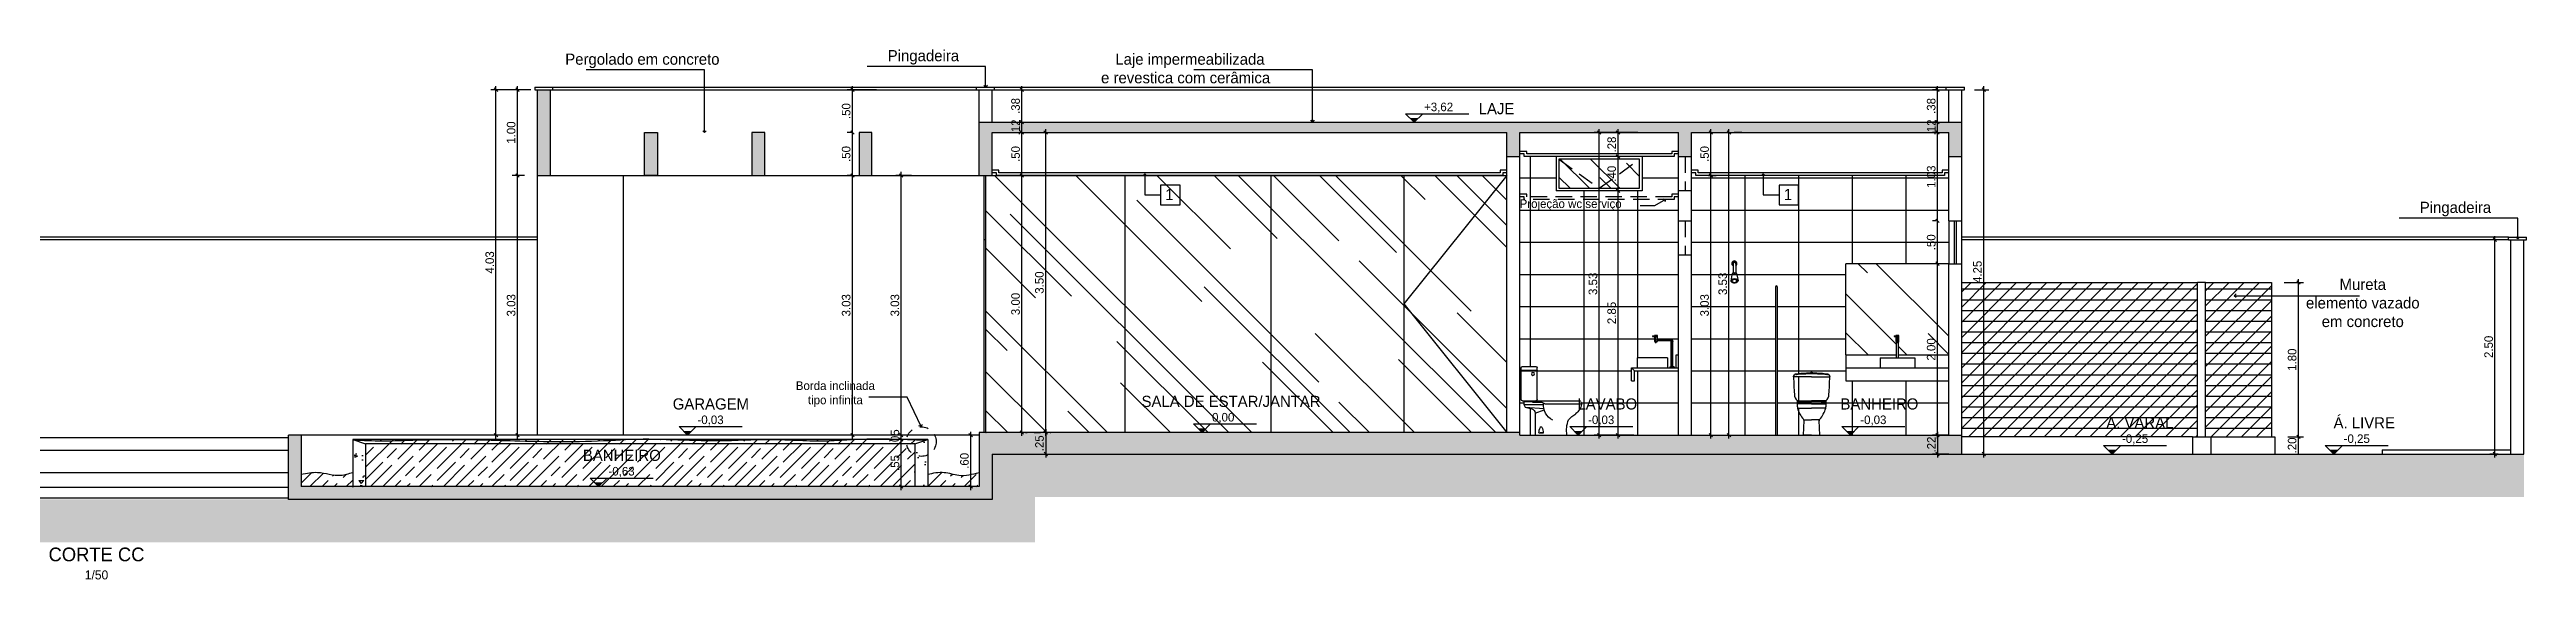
# Model space of a CAD drawing. Header units: feet. Extents: x 1734 to 1931, y 883 to 1088.
# Drawn here: x 1834.6 to 1863.46, y 989.86 to 996.04 of the extents above; entities that cross this region are included whole.
import ezdxf

# ---------------------------------------------------------------- set-up
doc = ezdxf.new("R2010")
doc.units = ezdxf.units.FT
doc.header["$LTSCALE"] = 0.3
doc.header["$MEASUREMENT"] = 0
doc.header["$PDMODE"] = 32
doc.header["$PDSIZE"] = 0.1
doc.linetypes.add('HIDDEN', pattern=[9.525, 6.35, -3.175])
doc.layers.get('0').update_dxf_attribs({"linetype": 'CONTINUOUS'})
doc.layers.get('Defpoints').update_dxf_attribs({"linetype": 'CONTINUOUS'})
for name, color, linetype in [('01', 1, 'CONTINUOUS'), ('1', 1, 'CONTINUOUS'), ('2', 44, 'CONTINUOUS'), ('3', 3, 'CONTINUOUS'), ('4', 4, 'CONTINUOUS'), ('5', 5, 'CONTINUOUS'), ('Cotas', 1, 'CONTINUOUS'), ('fino', 8, 'CONTINUOUS'), ('projecao', 8, 'HIDDEN'), ('Texto', 44, 'CONTINUOUS')]:
    doc.layers.add(name, color=color, linetype=linetype)
doc.styles.add('ROMANS', font='romans')
doc.styles.add('style1', font='GOTHIC.TTF')
doc.dimstyles.new('ESC-50', dxfattribs={"dimtxt": 0.1, "dimasz": 0.04, "dimexe": 0.06, "dimexo": 0.15, "dimgap": 0.02, "dimtad": 1, "dimzin": 4, "dimdsep": 46, "dimtxsty": 'style1', "dimblk": 'OBLIQUE', "dimcen": 0.01, "dimdle": 0.04, "dimclrd": 14, "dimclre": 14, "dimclrt": 2, "dimazin": 0, "dimtfac": 1, "dimtix": 1, "dimtmove": 2, "dimatfit": 0, "dimldrblk": 'OPEN90', "dimfxl": 1, "dimtolj": 1, "dimtzin": 4, "dimlwd": -1, "dimlwe": -1, "dimarcsym": 0})
pattern_1 = [(270, (1853.7333, 991.54315), (0.625, -1e-16), [])]

msp = doc.modelspace()

# ---------------------------------------------------------------- texts
at = {"layer": 'Texto', "attachment_point": 1, "style": 'style1'}
for s, insert, char_height, width in [('\\pxqc;\\P{\\H1.3x;Pergolado em concreto}', (1840.505, 996.161), 0.1, 2.00603), ('\\pxqc;\\P{\\H1.3x;Pingadeira}', (1843.78, 996.202), 0.1, 2.00603), ('\\pi1.47898;\\P\\pi0.49161;{\\H1.3x;Laje impermeabilizada\\P\\pi0.32485;e revestica com cerâmica}', (1846.528, 996.161), 0.1, 2.95797), ('\\pxqc;LAJE', (1849.341, 995.417), 0.13, 4.2402), ('\\pxqc;1', (1846.646, 994.415), 0.13, 2.00603), ('\\pxqc;1', (1853.854, 994.415), 0.13, 2.00603), ('\\pi0.32953;Projeção wc serviço', (1851.401, 994.293), 0.1, 2.00603), ('\\pxqc;\\P{\\H1.3x;Pingadeira}', (1861.633, 994.432), 0.1, 2.00603), ('\\pxqc;\\P{\\H1.3x;Mureta\\Pelemento vazado\\Pem concreto}', (1860.553, 993.534), 0.1, 2.00603), ('\\pxqc;Borda inclinada\\Ptipo infinita', (1842.754, 992.17), 0.1, 2.00603), ('\\pxqc;GARAGEM', (1841.303, 991.972), 0.13, 2.00603), ('\\pxqc;SALA DE ESTAR/JANTAR', (1846.248, 992.002), 0.13, 4.2402), ('\\pxqc;LAVABO', (1850.632, 991.972), 0.13, 4.2402), ('\\pxqc;BANHEIRO', (1853.803, 991.972), 0.13, 4.2402), ('\\pi1.71344;Á. VARAL', (1856.853, 991.752), 0.13, 4.2402), ('\\pi1.77928;Á. LIVRE', (1859.436, 991.752), 0.13, 4.2402), ('\\pxqc;BANHEIRO', (1840.266, 991.372), 0.13, 2.00603), ('\\pxqc;\\P\\P{\\H1.6x;CORTE CC \\P\\H0.65625x;1/50}', (1834.144, 990.565), 0.1, 2.00603)]:
    msp.add_mtext(s, dxfattribs=dict(at, insert=insert, char_height=char_height, width=width))

# ---------------------------------------------------------------- blocks, each defined once
blk = doc.blocks.new('JWRTRY')
at = {"layer": '1'}
for p, q in [((3064.077, 1137.247), (3064.077, 1137.277)), ((3064.077, 1137.246), (3064.261, 1137.246)), ((3064.077, 1137.238), (3064.261, 1137.238)), ((3064.077, 1136.907), (3064.077, 1137.237)), ((3064.08, 1137.242), (3064.258, 1137.242)), ((3064.247, 1137.292), (3064.092, 1137.292)), ((3064.262, 1137.247), (3064.262, 1137.277)), ((3064.262, 1136.907), (3064.262, 1137.237)), ((3063.986, 1136.857), (3063.56, 1136.857)), ((3063.57, 1136.885), (3063.561, 1136.862)), ((3064.247, 1136.892), (3063.579, 1136.892)), ((3063.986, 1136.857), (3064.019, 1136.87)), ((3064.099, 1136.748), (3063.993, 1136.786)), ((3064.217, 1136.816), (3063.996, 1136.801)), ((3064.23, 1136.847), (3064.001, 1136.847)), ((3064.019, 1136.87), (3064.124, 1136.87)), ((3064.099, 1136.748), (3064.099, 1136.492)), ((3064.124, 1136.87), (3064.137, 1136.88)), ((3064.137, 1136.88), (3064.23, 1136.88)), ((3064.217, 1136.816), (3064.138, 1136.797)), ((3064.23, 1136.847), (3064.217, 1136.816)), ((3064.23, 1136.892), (3064.23, 1136.847)), ((3064.055, 1136.517), (3064.004, 1136.517))]:
    blk.add_line(p, q, dxfattribs=at)
blk.add_circle((3064.125, 1137.206), 0.0175, dxfattribs=at)
for centre, radius, start, end in [((3064.092, 1137.277), 0.015, 90, 180), ((3064.084, 1137.249), 0.00756, 190.0402, 237.0622), ((3064.086, 1137.235), 0.00985, 129.4515, 166.9094), ((3064.247, 1137.277), 0.015, 0, 90), ((3064.254, 1137.249), 0.00756, 302.9378, 349.9598), ((3064.252, 1137.234), 0.0105, 18.5171, 52.7917), ((3063.579, 1136.854), 0.02, 158.5694, 190.4721), ((3063.741, 1136.884), 0.184, 190.4721, 231.8871), ((3063.579, 1136.882), 0.01, 90, 158.5694), ((3063.476, 1136.476), 0.303, 39.6362, 60.1905), ((3063.416, 1136.549), 0.318, 349.6754, 22.375), ((3063.796, 1136.845), 0.206, 298.8218, 4.8474), ((3064.092, 1136.907), 0.015, 180, 270), ((3064.149, 1136.748), 0.05, 102.0944, 180), ((3064.247, 1136.907), 0.015, 270, 0), ((3064.123, 1136.523), 0.118, 149.7487, 182.9976), ((3064.03, 1136.442), 0.079, 71.2742, 108.7258), ((3064.03, 1136.578), 0.0104, 25.4676, 154.5324), ((3063.937, 1136.523), 0.118, 357.0024, 30.2513)]:
    blk.add_arc(centre, radius, start, end, dxfattribs=at)
blk = doc.blocks.new('_Oblique')
at = {"color": 0, "linetype": 'ByBlock', "lineweight": -2}
blk.add_line((-0.5, -0.5), (0.5, 0.5), dxfattribs=at)
blk = doc.blocks.new('*D503')
at = {"layer": 'Cotas', "color": 14, "linetype": 'Continuous', "transparency": 16777216}
for p, q in [((1844.683, 991.493), (1844.463, 991.493)), ((1844.523, 990.903), (1844.523, 991.533)), ((1844.533, 990.943), (1844.463, 990.943))]:
    blk.add_line(p, q, dxfattribs=at)
at = {"layer": 'Defpoints', "color": 0, "linetype": 'Continuous', "transparency": 16777216}
for p in [(1844.523, 991.493), (1844.833, 991.493), (1844.683, 990.943)]:
    blk.add_point(p, dxfattribs=at)
at = {"layer": 'Cotas', "color": 14, "linetype": 'Continuous', "transparency": 16777216, "xscale": 0.04, "yscale": 0.04, "zscale": 0.04}
for p, rotation in [((1844.523, 991.493), 90), ((1844.523, 990.943), 270)]:
    blk.add_blockref('_Oblique', p, dxfattribs=dict(at, rotation=rotation))
at = {"layer": 'Cotas', "color": 2, "linetype": 'Continuous', "transparency": 16777216, "insert": (1844.452, 991.218), "char_height": 0.1, "attachment_point": 5, "rotation": 90, "style": 'style1'}
blk.add_mtext('\\A1;.55', dxfattribs=at)
blk = doc.blocks.new('_Open90')
at = {"color": 0, "linetype": 'ByBlock', "lineweight": -2}
for p, q in [((0, 0), (-1, 0)), ((-0.5, 0.5), (0, 0)), ((0, 0), (-0.5, -0.5))]:
    blk.add_line(p, q, dxfattribs=at)
blk = doc.blocks.new('*D504')
at = {"layer": 'Cotas', "color": 14, "linetype": 'Continuous', "transparency": 16777216}
for p, q in [((1844.574, 991.543), (1844.463, 991.543)), ((1844.683, 991.493), (1844.463, 991.493)), ((1844.523, 991.493), (1844.523, 991.543))]:
    blk.add_line(p, q, dxfattribs=at)
at = {"layer": 'Defpoints', "color": 0, "linetype": 'Continuous', "transparency": 16777216}
for p in [(1844.523, 991.543), (1844.724, 991.543), (1844.833, 991.493)]:
    blk.add_point(p, dxfattribs=at)
at = {"layer": 'Cotas', "color": 2, "linetype": 'Continuous', "transparency": 16777216, "insert": (1844.451, 991.518), "char_height": 0.1, "attachment_point": 5, "rotation": 90, "style": 'style1'}
blk.add_mtext('\\A1;.05', dxfattribs=at)
blk = doc.blocks.new('*D505')
at = {"layer": 'Cotas', "color": 14, "linetype": 'Continuous', "transparency": 16777216}
for p, q in [((1844.643, 994.573), (1844.463, 994.573)), ((1844.523, 991.503), (1844.523, 994.613)), ((1844.574, 991.543), (1844.463, 991.543))]:
    blk.add_line(p, q, dxfattribs=at)
at = {"layer": 'Defpoints', "color": 0, "linetype": 'Continuous', "transparency": 16777216}
for p in [(1844.523, 994.573), (1844.793, 994.573), (1844.724, 991.543)]:
    blk.add_point(p, dxfattribs=at)
at = {"layer": 'Cotas', "color": 14, "linetype": 'Continuous', "transparency": 16777216, "xscale": 0.04, "yscale": 0.04, "zscale": 0.04}
for p, rotation in [((1844.523, 994.573), 90), ((1844.523, 991.543), 270)]:
    blk.add_blockref('_Oblique', p, dxfattribs=dict(at, rotation=rotation))
at = {"layer": 'Cotas', "color": 2, "linetype": 'Continuous', "transparency": 16777216, "insert": (1844.451, 993.058), "char_height": 0.1, "attachment_point": 5, "rotation": 90, "style": 'style1'}
blk.add_mtext('\\A1;3.03', dxfattribs=at)
blk = doc.blocks.new('*D506')
at = {"layer": 'Cotas', "color": 14, "linetype": 'Continuous', "transparency": 16777216}
for p, q in [((1843.883, 994.573), (1843.896, 994.573)), ((1843.956, 991.503), (1843.956, 994.613)), ((1844.092, 991.543), (1843.896, 991.543))]:
    blk.add_line(p, q, dxfattribs=at)
at = {"layer": 'Defpoints', "color": 0, "linetype": 'Continuous', "transparency": 16777216}
for p in [(1843.956, 994.573), (1844.033, 994.573), (1844.242, 991.543)]:
    blk.add_point(p, dxfattribs=at)
at = {"layer": 'Cotas', "color": 14, "linetype": 'Continuous', "transparency": 16777216, "xscale": 0.04, "yscale": 0.04, "zscale": 0.04}
for p, rotation in [((1843.956, 994.573), 90), ((1843.956, 991.543), 270)]:
    blk.add_blockref('_Oblique', p, dxfattribs=dict(at, rotation=rotation))
at = {"layer": 'Cotas', "color": 2, "linetype": 'Continuous', "transparency": 16777216, "insert": (1843.883, 993.058), "char_height": 0.1, "attachment_point": 5, "rotation": 90, "style": 'style1'}
blk.add_mtext('\\A1;3.03', dxfattribs=at)
blk = doc.blocks.new('*D507')
at = {"layer": 'Cotas', "color": 14, "linetype": 'Continuous', "transparency": 16777216}
for p, q in [((1845.283, 991.543), (1845.274, 991.543)), ((1845.334, 990.903), (1845.334, 991.583)), ((1845.283, 990.943), (1845.274, 990.943))]:
    blk.add_line(p, q, dxfattribs=at)
at = {"layer": 'Defpoints', "color": 0, "linetype": 'Continuous', "transparency": 16777216}
for p in [(1845.334, 991.543), (1845.433, 991.543), (1845.433, 990.943)]:
    blk.add_point(p, dxfattribs=at)
at = {"layer": 'Cotas', "color": 14, "linetype": 'Continuous', "transparency": 16777216, "xscale": 0.04, "yscale": 0.04, "zscale": 0.04}
for p, rotation in [((1845.334, 991.543), 90), ((1845.334, 990.943), 270)]:
    blk.add_blockref('_Oblique', p, dxfattribs=dict(at, rotation=rotation))
at = {"layer": 'Cotas', "color": 2, "linetype": 'Continuous', "transparency": 16777216, "insert": (1845.261, 991.243), "char_height": 0.1, "attachment_point": 5, "rotation": 90, "style": 'style1'}
blk.add_mtext('\\A1;.60', dxfattribs=at)
blk = doc.blocks.new('*D508')
at = {"layer": 'Cotas', "color": 14, "linetype": 'Continuous', "transparency": 16777216}
for p, q in [((1845.93, 991.533), (1845.93, 994.613)), ((1845.971, 994.573), (1845.99, 994.573)), ((1845.971, 991.573), (1845.99, 991.573))]:
    blk.add_line(p, q, dxfattribs=at)
at = {"layer": 'Defpoints', "color": 0, "linetype": 'Continuous', "transparency": 16777216}
for p in [(1845.821, 994.573), (1845.93, 994.573), (1845.821, 991.573)]:
    blk.add_point(p, dxfattribs=at)
at = {"layer": 'Cotas', "color": 14, "linetype": 'Continuous', "transparency": 16777216, "xscale": 0.04, "yscale": 0.04, "zscale": 0.04}
for p, rotation in [((1845.93, 994.573), 90), ((1845.93, 991.573), 270)]:
    blk.add_blockref('_Oblique', p, dxfattribs=dict(at, rotation=rotation))
at = {"layer": 'Cotas', "color": 2, "linetype": 'Continuous', "transparency": 16777216, "insert": (1845.857, 993.073), "char_height": 0.1, "attachment_point": 5, "rotation": 90, "style": 'style1'}
blk.add_mtext('\\A1;3.00', dxfattribs=at)
blk = doc.blocks.new('*D509')
at = {"layer": 'Cotas', "color": 14, "linetype": 'Continuous', "transparency": 16777216}
for p, q in [((1845.866, 995.073), (1845.87, 995.073)), ((1845.93, 994.533), (1845.93, 995.113)), ((1845.971, 994.573), (1845.99, 994.573))]:
    blk.add_line(p, q, dxfattribs=at)
at = {"layer": 'Defpoints', "color": 0, "linetype": 'Continuous', "transparency": 16777216}
for p in [(1845.93, 995.073), (1846.016, 995.073), (1845.821, 994.573)]:
    blk.add_point(p, dxfattribs=at)
at = {"layer": 'Cotas', "color": 14, "linetype": 'Continuous', "transparency": 16777216, "xscale": 0.04, "yscale": 0.04, "zscale": 0.04}
for p, rotation in [((1845.93, 995.073), 90), ((1845.93, 994.573), 270)]:
    blk.add_blockref('_Oblique', p, dxfattribs=dict(at, rotation=rotation))
at = {"layer": 'Cotas', "color": 2, "linetype": 'Continuous', "transparency": 16777216, "insert": (1845.857, 994.823), "char_height": 0.1, "attachment_point": 5, "rotation": 90, "style": 'style1'}
blk.add_mtext('\\A1;.50', dxfattribs=at)
blk = doc.blocks.new('*D510')
at = {"layer": 'Cotas', "color": 14, "linetype": 'Continuous', "transparency": 16777216}
for p, q in [((1845.866, 995.193), (1845.87, 995.193)), ((1845.866, 995.073), (1845.87, 995.073)), ((1845.93, 995.073), (1845.93, 995.193))]:
    blk.add_line(p, q, dxfattribs=at)
at = {"layer": 'Defpoints', "color": 0, "linetype": 'Continuous', "transparency": 16777216}
for p in [(1845.93, 995.193), (1846.016, 995.193), (1846.016, 995.073)]:
    blk.add_point(p, dxfattribs=at)
at = {"layer": 'Cotas', "color": 2, "linetype": 'Continuous', "transparency": 16777216, "insert": (1845.857, 995.133), "char_height": 0.1, "attachment_point": 5, "rotation": 90, "style": 'style1'}
blk.add_mtext('\\A1;.12', dxfattribs=at)
blk = doc.blocks.new('*D511')
at = {"layer": 'Cotas', "color": 14, "linetype": 'Continuous', "transparency": 16777216}
for p, q in [((1845.792, 995.573), (1845.87, 995.573)), ((1845.93, 995.153), (1845.93, 995.613)), ((1845.866, 995.193), (1845.87, 995.193))]:
    blk.add_line(p, q, dxfattribs=at)
at = {"layer": 'Defpoints', "color": 0, "linetype": 'Continuous', "transparency": 16777216}
for p in [(1845.93, 995.573), (1845.942, 995.573), (1846.016, 995.193)]:
    blk.add_point(p, dxfattribs=at)
at = {"layer": 'Cotas', "color": 14, "linetype": 'Continuous', "transparency": 16777216, "xscale": 0.04, "yscale": 0.04, "zscale": 0.04}
for p, rotation in [((1845.93, 995.573), 90), ((1845.93, 995.193), 270)]:
    blk.add_blockref('_Oblique', p, dxfattribs=dict(at, rotation=rotation))
at = {"layer": 'Cotas', "color": 2, "linetype": 'Continuous', "transparency": 16777216, "insert": (1845.857, 995.383), "char_height": 0.1, "attachment_point": 5, "rotation": 90, "style": 'style1'}
blk.add_mtext('\\A1;.38', dxfattribs=at)
blk = doc.blocks.new('*D512')
at = {"layer": 'Cotas', "color": 14, "linetype": 'Continuous', "transparency": 16777216}
for p, q in [((1846.073, 995.073), (1846.148, 995.073)), ((1846.208, 991.533), (1846.208, 995.113)), ((1846.073, 991.573), (1846.148, 991.573))]:
    blk.add_line(p, q, dxfattribs=at)
at = {"layer": 'Defpoints', "color": 0, "linetype": 'Continuous', "transparency": 16777216}
for p in [(1846.208, 995.073), (1846.223, 995.073), (1846.223, 991.573)]:
    blk.add_point(p, dxfattribs=at)
at = {"layer": 'Cotas', "color": 14, "linetype": 'Continuous', "transparency": 16777216, "xscale": 0.04, "yscale": 0.04, "zscale": 0.04}
for p, rotation in [((1846.208, 995.073), 90), ((1846.208, 991.573), 270)]:
    blk.add_blockref('_Oblique', p, dxfattribs=dict(at, rotation=rotation))
at = {"layer": 'Cotas', "color": 2, "linetype": 'Continuous', "transparency": 16777216, "insert": (1846.135, 993.323), "char_height": 0.1, "attachment_point": 5, "rotation": 90, "style": 'style1'}
blk.add_mtext('\\A1;3.50', dxfattribs=at)
blk = doc.blocks.new('*D513')
at = {"layer": 'Cotas', "color": 14, "linetype": 'Continuous', "transparency": 16777216}
for p, q in [((1853.008, 994.393), (1852.817, 994.393)), ((1852.877, 991.503), (1852.877, 994.433)), ((1853.061, 991.543), (1852.817, 991.543))]:
    blk.add_line(p, q, dxfattribs=at)
at = {"layer": 'Defpoints', "color": 0, "linetype": 'Continuous', "transparency": 16777216}
for p in [(1852.877, 994.393), (1853.158, 994.393), (1853.211, 991.543)]:
    blk.add_point(p, dxfattribs=at)
at = {"layer": 'Cotas', "color": 14, "linetype": 'Continuous', "transparency": 16777216, "xscale": 0.04, "yscale": 0.04, "zscale": 0.04}
for p, rotation in [((1852.877, 994.393), 90), ((1852.877, 991.543), 270)]:
    blk.add_blockref('_Oblique', p, dxfattribs=dict(at, rotation=rotation))
at = {"layer": 'Cotas', "color": 2, "linetype": 'Continuous', "transparency": 16777216, "insert": (1852.804, 992.968), "char_height": 0.1, "attachment_point": 5, "rotation": 90, "style": 'style1'}
blk.add_mtext('\\A1;2.85', dxfattribs=at)
blk = doc.blocks.new('*D514')
at = {"layer": 'Cotas', "color": 14, "linetype": 'Continuous', "transparency": 16777216}
for p, q in [((1853.008, 994.793), (1852.817, 994.793)), ((1852.877, 994.353), (1852.877, 994.833)), ((1853.008, 994.393), (1852.817, 994.393))]:
    blk.add_line(p, q, dxfattribs=at)
at = {"layer": 'Defpoints', "color": 0, "linetype": 'Continuous', "transparency": 16777216}
for p in [(1852.877, 994.793), (1853.158, 994.793), (1853.158, 994.393)]:
    blk.add_point(p, dxfattribs=at)
at = {"layer": 'Cotas', "color": 14, "linetype": 'Continuous', "transparency": 16777216, "xscale": 0.04, "yscale": 0.04, "zscale": 0.04}
for p, rotation in [((1852.877, 994.793), 90), ((1852.877, 994.393), 270)]:
    blk.add_blockref('_Oblique', p, dxfattribs=dict(at, rotation=rotation))
at = {"layer": 'Cotas', "color": 2, "linetype": 'Continuous', "transparency": 16777216, "insert": (1852.804, 994.593), "char_height": 0.1, "attachment_point": 5, "rotation": 90, "style": 'style1'}
blk.add_mtext('\\A1;.40', dxfattribs=at)
blk = doc.blocks.new('*D515')
at = {"layer": 'Cotas', "color": 14, "linetype": 'Continuous', "transparency": 16777216}
for p, q in [((1853.008, 995.073), (1852.817, 995.073)), ((1852.877, 994.753), (1852.877, 995.113)), ((1853.008, 994.793), (1852.817, 994.793))]:
    blk.add_line(p, q, dxfattribs=at)
at = {"layer": 'Defpoints', "color": 0, "linetype": 'Continuous', "transparency": 16777216}
for p in [(1852.877, 995.073), (1853.158, 995.073), (1853.158, 994.793)]:
    blk.add_point(p, dxfattribs=at)
at = {"layer": 'Cotas', "color": 14, "linetype": 'Continuous', "transparency": 16777216, "xscale": 0.04, "yscale": 0.04, "zscale": 0.04}
for p, rotation in [((1852.877, 995.073), 90), ((1852.877, 994.793), 270)]:
    blk.add_blockref('_Oblique', p, dxfattribs=dict(at, rotation=rotation))
at = {"layer": 'Cotas', "color": 2, "linetype": 'Continuous', "transparency": 16777216, "insert": (1852.804, 994.933), "char_height": 0.1, "attachment_point": 5, "rotation": 90, "style": 'style1'}
blk.add_mtext('\\A1;.28', dxfattribs=at)
blk = doc.blocks.new('*D516')
at = {"layer": 'Cotas', "color": 14, "linetype": 'Continuous', "transparency": 16777216}
for p, q in [((1853.107, 995.073), (1852.598, 995.073)), ((1852.658, 991.503), (1852.658, 995.113)), ((1853.008, 991.543), (1852.598, 991.543))]:
    blk.add_line(p, q, dxfattribs=at)
at = {"layer": 'Defpoints', "color": 0, "linetype": 'Continuous', "transparency": 16777216}
for p in [(1852.658, 995.073), (1853.257, 995.073), (1853.158, 991.543)]:
    blk.add_point(p, dxfattribs=at)
at = {"layer": 'Cotas', "color": 14, "linetype": 'Continuous', "transparency": 16777216, "xscale": 0.04, "yscale": 0.04, "zscale": 0.04}
for p, rotation in [((1852.658, 995.073), 90), ((1852.658, 991.543), 270)]:
    blk.add_blockref('_Oblique', p, dxfattribs=dict(at, rotation=rotation))
at = {"layer": 'Cotas', "color": 2, "linetype": 'Continuous', "transparency": 16777216, "insert": (1852.585, 993.308), "char_height": 0.1, "attachment_point": 5, "rotation": 90, "style": 'style1'}
blk.add_mtext('\\A1;3.53', dxfattribs=at)
blk = doc.blocks.new('*D517')
at = {"layer": 'Cotas', "color": 14, "linetype": 'Continuous', "transparency": 16777216}
for p, q in [((1853.933, 994.573), (1854.019, 994.573)), ((1853.959, 991.503), (1853.959, 994.613)), ((1853.883, 991.543), (1854.019, 991.543))]:
    blk.add_line(p, q, dxfattribs=at)
at = {"layer": 'Defpoints', "color": 0, "linetype": 'Continuous', "transparency": 16777216}
for p in [(1853.783, 994.573), (1853.959, 994.573), (1853.733, 991.543)]:
    blk.add_point(p, dxfattribs=at)
at = {"layer": 'Cotas', "color": 14, "linetype": 'Continuous', "transparency": 16777216, "xscale": 0.04, "yscale": 0.04, "zscale": 0.04}
for p, rotation in [((1853.959, 994.573), 90), ((1853.959, 991.543), 270)]:
    blk.add_blockref('_Oblique', p, dxfattribs=dict(at, rotation=rotation))
at = {"layer": 'Cotas', "color": 2, "linetype": 'Continuous', "transparency": 16777216, "insert": (1853.886, 993.058), "char_height": 0.1, "attachment_point": 5, "rotation": 90, "style": 'style1'}
blk.add_mtext('\\A1;3.03', dxfattribs=at)
blk = doc.blocks.new('*D518')
at = {"layer": 'Cotas', "color": 14, "linetype": 'Continuous', "transparency": 16777216}
for p, q in [((1853.892, 995.073), (1853.899, 995.073)), ((1853.959, 994.533), (1853.959, 995.113)), ((1853.933, 994.573), (1854.019, 994.573))]:
    blk.add_line(p, q, dxfattribs=at)
at = {"layer": 'Defpoints', "color": 0, "linetype": 'Continuous', "transparency": 16777216}
for p in [(1853.959, 995.073), (1854.042, 995.073), (1853.783, 994.573)]:
    blk.add_point(p, dxfattribs=at)
at = {"layer": 'Cotas', "color": 14, "linetype": 'Continuous', "transparency": 16777216, "xscale": 0.04, "yscale": 0.04, "zscale": 0.04}
for p, rotation in [((1853.959, 995.073), 90), ((1853.959, 994.573), 270)]:
    blk.add_blockref('_Oblique', p, dxfattribs=dict(at, rotation=rotation))
at = {"layer": 'Cotas', "color": 2, "linetype": 'Continuous', "transparency": 16777216, "insert": (1853.886, 994.823), "char_height": 0.1, "attachment_point": 5, "rotation": 90, "style": 'style1'}
blk.add_mtext('\\A1;.50', dxfattribs=at)
blk = doc.blocks.new('*D519')
at = {"layer": 'Cotas', "color": 14, "linetype": 'Continuous', "transparency": 16777216}
for p, q in [((1854.17, 991.503), (1854.17, 995.113)), ((1854.32, 995.073), (1854.23, 995.073)), ((1854.192, 991.543), (1854.23, 991.543))]:
    blk.add_line(p, q, dxfattribs=at)
at = {"layer": 'Defpoints', "color": 0, "linetype": 'Continuous', "transparency": 16777216}
for p in [(1854.17, 995.073), (1854.17, 995.073), (1854.042, 991.543)]:
    blk.add_point(p, dxfattribs=at)
at = {"layer": 'Cotas', "color": 14, "linetype": 'Continuous', "transparency": 16777216, "xscale": 0.04, "yscale": 0.04, "zscale": 0.04}
for p, rotation in [((1854.17, 995.073), 90), ((1854.17, 991.543), 270)]:
    blk.add_blockref('_Oblique', p, dxfattribs=dict(at, rotation=rotation))
at = {"layer": 'Cotas', "color": 2, "linetype": 'Continuous', "transparency": 16777216, "insert": (1854.098, 993.308), "char_height": 0.1, "attachment_point": 5, "rotation": 90, "style": 'style1'}
blk.add_mtext('\\A1;3.53', dxfattribs=at)
blk = doc.blocks.new('*D520')
at = {"layer": 'Cotas', "color": 14, "linetype": 'Continuous', "transparency": 16777216}
for p, q in [((1856.583, 993.543), (1856.54, 993.543)), ((1856.6, 991.503), (1856.6, 993.583)), ((1856.583, 991.543), (1856.54, 991.543))]:
    blk.add_line(p, q, dxfattribs=at)
at = {"layer": 'Defpoints', "color": 0, "linetype": 'Continuous', "transparency": 16777216}
for p in [(1856.6, 993.543), (1856.733, 993.543), (1856.733, 991.543)]:
    blk.add_point(p, dxfattribs=at)
at = {"layer": 'Cotas', "color": 14, "linetype": 'Continuous', "transparency": 16777216, "xscale": 0.04, "yscale": 0.04, "zscale": 0.04}
for p, rotation in [((1856.6, 993.543), 90), ((1856.6, 991.543), 270)]:
    blk.add_blockref('_Oblique', p, dxfattribs=dict(at, rotation=rotation))
at = {"layer": 'Cotas', "color": 2, "linetype": 'Continuous', "transparency": 16777216, "insert": (1856.527, 992.543), "char_height": 0.1, "attachment_point": 5, "rotation": 90, "style": 'style1'}
blk.add_mtext('\\A1;2.00', dxfattribs=at)
blk = doc.blocks.new('*D521')
at = {"layer": 'Cotas', "color": 14, "linetype": 'Continuous', "transparency": 16777216}
for p, q in [((1856.6, 993.503), (1856.6, 994.083)), ((1856.583, 994.043), (1856.54, 994.043)), ((1856.583, 993.543), (1856.54, 993.543))]:
    blk.add_line(p, q, dxfattribs=at)
at = {"layer": 'Defpoints', "color": 0, "linetype": 'Continuous', "transparency": 16777216}
for p in [(1856.6, 994.043), (1856.733, 994.043), (1856.733, 993.543)]:
    blk.add_point(p, dxfattribs=at)
at = {"layer": 'Cotas', "color": 14, "linetype": 'Continuous', "transparency": 16777216, "xscale": 0.04, "yscale": 0.04, "zscale": 0.04}
for p, rotation in [((1856.6, 994.043), 90), ((1856.6, 993.543), 270)]:
    blk.add_blockref('_Oblique', p, dxfattribs=dict(at, rotation=rotation))
at = {"layer": 'Cotas', "color": 2, "linetype": 'Continuous', "transparency": 16777216, "insert": (1856.527, 993.793), "char_height": 0.1, "attachment_point": 5, "rotation": 90, "style": 'style1'}
blk.add_mtext('\\A1;.50', dxfattribs=at)
blk = doc.blocks.new('*D522')
at = {"layer": 'Cotas', "color": 14, "linetype": 'Continuous', "transparency": 16777216}
for p, q in [((1856.583, 995.073), (1856.54, 995.073)), ((1856.6, 994.003), (1856.6, 995.113)), ((1856.583, 994.043), (1856.54, 994.043))]:
    blk.add_line(p, q, dxfattribs=at)
at = {"layer": 'Defpoints', "color": 0, "linetype": 'Continuous', "transparency": 16777216}
for p in [(1856.6, 995.073), (1856.733, 995.073), (1856.733, 994.043)]:
    blk.add_point(p, dxfattribs=at)
at = {"layer": 'Cotas', "color": 14, "linetype": 'Continuous', "transparency": 16777216, "xscale": 0.04, "yscale": 0.04, "zscale": 0.04}
for p, rotation in [((1856.6, 995.073), 90), ((1856.6, 994.043), 270)]:
    blk.add_blockref('_Oblique', p, dxfattribs=dict(at, rotation=rotation))
at = {"layer": 'Cotas', "color": 2, "linetype": 'Continuous', "transparency": 16777216, "insert": (1856.527, 994.558), "char_height": 0.1, "attachment_point": 5, "rotation": 90, "style": 'style1'}
blk.add_mtext('\\A1;1.03', dxfattribs=at)
blk = doc.blocks.new('*D523')
at = {"layer": 'Cotas', "color": 14, "linetype": 'Continuous', "transparency": 16777216}
for p, q in [((1856.583, 995.193), (1856.54, 995.193)), ((1856.583, 995.073), (1856.54, 995.073)), ((1856.6, 995.073), (1856.6, 995.193))]:
    blk.add_line(p, q, dxfattribs=at)
at = {"layer": 'Defpoints', "color": 0, "linetype": 'Continuous', "transparency": 16777216}
for p in [(1856.6, 995.193), (1856.733, 995.193), (1856.733, 995.073)]:
    blk.add_point(p, dxfattribs=at)
at = {"layer": 'Cotas', "color": 2, "linetype": 'Continuous', "transparency": 16777216, "insert": (1856.528, 995.133), "char_height": 0.1, "attachment_point": 5, "rotation": 90, "style": 'style1'}
blk.add_mtext('\\A1;.12', dxfattribs=at)
blk = doc.blocks.new('*D524')
at = {"layer": 'Cotas', "color": 14, "linetype": 'Continuous', "transparency": 16777216}
for p, q in [((1856.583, 995.573), (1856.54, 995.573)), ((1856.6, 995.153), (1856.6, 995.613)), ((1856.583, 995.193), (1856.54, 995.193))]:
    blk.add_line(p, q, dxfattribs=at)
at = {"layer": 'Defpoints', "color": 0, "linetype": 'Continuous', "transparency": 16777216}
for p in [(1856.6, 995.573), (1856.733, 995.573), (1856.733, 995.193)]:
    blk.add_point(p, dxfattribs=at)
at = {"layer": 'Cotas', "color": 14, "linetype": 'Continuous', "transparency": 16777216, "xscale": 0.04, "yscale": 0.04, "zscale": 0.04}
for p, rotation in [((1856.6, 995.573), 90), ((1856.6, 995.193), 270)]:
    blk.add_blockref('_Oblique', p, dxfattribs=dict(at, rotation=rotation))
at = {"layer": 'Cotas', "color": 2, "linetype": 'Continuous', "transparency": 16777216, "insert": (1856.527, 995.383), "char_height": 0.1, "attachment_point": 5, "rotation": 90, "style": 'style1'}
blk.add_mtext('\\A1;.38', dxfattribs=at)
blk = doc.blocks.new('*D525')
at = {"layer": 'Cotas', "color": 14, "linetype": 'Continuous', "transparency": 16777216}
for p, q in [((1856.733, 991.543), (1856.541, 991.543)), ((1856.601, 991.583), (1856.601, 991.283)), ((1856.733, 991.323), (1856.541, 991.323))]:
    blk.add_line(p, q, dxfattribs=at)
at = {"layer": 'Defpoints', "color": 0, "linetype": 'Continuous', "transparency": 16777216}
for p in [(1856.883, 991.543), (1856.601, 991.323), (1856.883, 991.323)]:
    blk.add_point(p, dxfattribs=at)
at = {"layer": 'Cotas', "color": 14, "linetype": 'Continuous', "transparency": 16777216, "xscale": 0.04, "yscale": 0.04, "zscale": 0.04}
for p, rotation in [((1856.601, 991.543), 90), ((1856.601, 991.323), 270)]:
    blk.add_blockref('_Oblique', p, dxfattribs=dict(at, rotation=rotation))
at = {"layer": 'Cotas', "color": 2, "linetype": 'Continuous', "transparency": 16777216, "insert": (1856.529, 991.433), "char_height": 0.1, "attachment_point": 5, "rotation": 90, "style": 'style1'}
blk.add_mtext('\\A1;.22', dxfattribs=at)
blk = doc.blocks.new('*D526')
at = {"layer": 'Cotas', "color": 14, "linetype": 'Continuous', "transparency": 16777216}
for p, q in [((1846.209, 991.613), (1846.209, 991.283)), ((1846.26, 991.573), (1846.269, 991.573)), ((1846.26, 991.323), (1846.269, 991.323))]:
    blk.add_line(p, q, dxfattribs=at)
at = {"layer": 'Defpoints', "color": 0, "linetype": 'Continuous', "transparency": 16777216}
for p in [(1846.11, 991.573), (1846.11, 991.323), (1846.209, 991.323)]:
    blk.add_point(p, dxfattribs=at)
at = {"layer": 'Cotas', "color": 14, "linetype": 'Continuous', "transparency": 16777216, "xscale": 0.04, "yscale": 0.04, "zscale": 0.04}
for p, rotation in [((1846.209, 991.573), 90), ((1846.209, 991.323), 270)]:
    blk.add_blockref('_Oblique', p, dxfattribs=dict(at, rotation=rotation))
at = {"layer": 'Cotas', "color": 2, "linetype": 'Continuous', "transparency": 16777216, "insert": (1846.136, 991.448), "char_height": 0.1, "attachment_point": 5, "rotation": 90, "style": 'style1'}
blk.add_mtext('\\A1;.25', dxfattribs=at)
blk = doc.blocks.new('Niv_cr')
for p, q in [((0, 0), (-0.1, 0.1)), ((-0.1, 0.1), (0.635, 0.1)), ((0, 0), (0.1, 0.1))]:
    blk.add_line(p, q)
blk.add_solid([(-0.05, 0.05), (0.05, 0.05), (0, 0)])
at = {"color": 2, "style": 'ROMANS'}
blk.add_attdef('NIVEL', (0.115, 0.129), '', height=0.1, dxfattribs=at)
blk = doc.blocks.new('*D527')
at = {"layer": 'Cotas', "color": 14, "linetype": 'Continuous', "transparency": 16777216}
for p, q in [((1863.133, 993.823), (1863.035, 993.823)), ((1863.095, 991.283), (1863.095, 993.863)), ((1863.133, 991.323), (1863.035, 991.323))]:
    blk.add_line(p, q, dxfattribs=at)
at = {"layer": 'Defpoints', "color": 0, "linetype": 'Continuous', "transparency": 16777216}
for p in [(1863.095, 993.823), (1863.283, 993.823), (1863.283, 991.323)]:
    blk.add_point(p, dxfattribs=at)
at = {"layer": 'Cotas', "color": 14, "linetype": 'Continuous', "transparency": 16777216, "xscale": 0.04, "yscale": 0.04, "zscale": 0.04}
for p, rotation in [((1863.095, 993.823), 90), ((1863.095, 991.323), 270)]:
    blk.add_blockref('_Oblique', p, dxfattribs=dict(at, rotation=rotation))
at = {"layer": 'Cotas', "color": 2, "linetype": 'Continuous', "transparency": 16777216, "insert": (1863.023, 992.573), "char_height": 0.1, "attachment_point": 5, "rotation": 90, "style": 'style1'}
blk.add_mtext('\\A1;2.50', dxfattribs=at)
blk = doc.blocks.new('*D528')
at = {"layer": 'Cotas', "color": 14, "linetype": 'Continuous', "transparency": 16777216}
for p, q in [((1860.683, 991.523), (1860.866, 991.523)), ((1860.806, 991.323), (1860.806, 991.523)), ((1860.683, 991.323), (1860.866, 991.323))]:
    blk.add_line(p, q, dxfattribs=at)
at = {"layer": 'Defpoints', "color": 0, "linetype": 'Continuous', "transparency": 16777216}
for p in [(1860.533, 991.523), (1860.806, 991.523), (1860.533, 991.323)]:
    blk.add_point(p, dxfattribs=at)
at = {"layer": 'Cotas', "color": 2, "linetype": 'Continuous', "transparency": 16777216, "insert": (1860.733, 991.423), "char_height": 0.1, "attachment_point": 5, "rotation": 90, "style": 'style1'}
blk.add_mtext('\\A1;.20', dxfattribs=at)
blk = doc.blocks.new('*D529')
at = {"layer": 'Cotas', "color": 14, "linetype": 'Continuous', "transparency": 16777216}
for p, q in [((1860.641, 993.323), (1860.866, 993.323)), ((1860.806, 991.483), (1860.806, 993.363)), ((1860.683, 991.523), (1860.866, 991.523))]:
    blk.add_line(p, q, dxfattribs=at)
at = {"layer": 'Defpoints', "color": 0, "linetype": 'Continuous', "transparency": 16777216}
for p in [(1860.491, 993.323), (1860.806, 993.323), (1860.533, 991.523)]:
    blk.add_point(p, dxfattribs=at)
at = {"layer": 'Cotas', "color": 14, "linetype": 'Continuous', "transparency": 16777216, "xscale": 0.04, "yscale": 0.04, "zscale": 0.04}
for p, rotation in [((1860.806, 993.323), 90), ((1860.806, 991.523), 270)]:
    blk.add_blockref('_Oblique', p, dxfattribs=dict(at, rotation=rotation))
at = {"layer": 'Cotas', "color": 2, "linetype": 'Continuous', "transparency": 16777216, "insert": (1860.733, 992.423), "char_height": 0.1, "attachment_point": 5, "rotation": 90, "style": 'style1'}
blk.add_mtext('\\A1;1.80', dxfattribs=at)
blk = doc.blocks.new('*D530')
at = {"layer": 'Cotas', "color": 14, "linetype": 'Continuous', "transparency": 16777216}
for p, q in [((1843.956, 995.073), (1843.896, 995.073)), ((1843.956, 994.533), (1843.956, 995.113)), ((1843.956, 994.573), (1843.896, 994.573))]:
    blk.add_line(p, q, dxfattribs=at)
at = {"layer": 'Defpoints', "color": 0, "linetype": 'Continuous', "transparency": 16777216}
for p in [(1843.956, 995.073), (1844.033, 995.073), (1844.033, 994.573)]:
    blk.add_point(p, dxfattribs=at)
at = {"layer": 'Cotas', "color": 14, "linetype": 'Continuous', "transparency": 16777216, "xscale": 0.04, "yscale": 0.04, "zscale": 0.04}
for p, rotation in [((1843.956, 995.073), 90), ((1843.956, 994.573), 270)]:
    blk.add_blockref('_Oblique', p, dxfattribs=dict(at, rotation=rotation))
at = {"layer": 'Cotas', "color": 2, "linetype": 'Continuous', "transparency": 16777216, "insert": (1843.883, 994.823), "char_height": 0.1, "attachment_point": 5, "rotation": 90, "style": 'style1'}
blk.add_mtext('\\A1;.50', dxfattribs=at)
blk = doc.blocks.new('*D531')
at = {"layer": 'Cotas', "color": 14, "linetype": 'Continuous', "transparency": 16777216}
for p, q in [((1844.235, 995.573), (1843.896, 995.573)), ((1843.956, 995.033), (1843.956, 995.613)), ((1843.956, 995.073), (1843.896, 995.073))]:
    blk.add_line(p, q, dxfattribs=at)
at = {"layer": 'Defpoints', "color": 0, "linetype": 'Continuous', "transparency": 16777216}
for p in [(1843.956, 995.573), (1844.41, 995.573), (1844.033, 995.073)]:
    blk.add_point(p, dxfattribs=at)
at = {"layer": 'Cotas', "color": 14, "linetype": 'Continuous', "transparency": 16777216, "xscale": 0.04, "yscale": 0.04, "zscale": 0.04}
for p, rotation in [((1843.956, 995.573), 90), ((1843.956, 995.073), 270)]:
    blk.add_blockref('_Oblique', p, dxfattribs=dict(at, rotation=rotation))
at = {"layer": 'Cotas', "color": 2, "linetype": 'Continuous', "transparency": 16777216, "insert": (1843.883, 995.323), "char_height": 0.1, "attachment_point": 5, "rotation": 90, "style": 'style1'}
blk.add_mtext('\\A1;.50', dxfattribs=at)
blk = doc.blocks.new('*D532')
at = {"layer": 'Cotas', "color": 14, "linetype": 'Continuous', "transparency": 16777216}
for p, q in [((1840.133, 994.573), (1839.992, 994.573)), ((1840.052, 991.503), (1840.052, 994.613)), ((1840.133, 991.543), (1839.992, 991.543))]:
    blk.add_line(p, q, dxfattribs=at)
at = {"layer": 'Defpoints', "color": 0, "linetype": 'Continuous', "transparency": 16777216}
for p in [(1840.052, 994.573), (1840.283, 994.573), (1840.283, 991.543)]:
    blk.add_point(p, dxfattribs=at)
at = {"layer": 'Cotas', "color": 14, "linetype": 'Continuous', "transparency": 16777216, "xscale": 0.04, "yscale": 0.04, "zscale": 0.04}
for p, rotation in [((1840.052, 994.573), 90), ((1840.052, 991.543), 270)]:
    blk.add_blockref('_Oblique', p, dxfattribs=dict(at, rotation=rotation))
at = {"layer": 'Cotas', "color": 2, "linetype": 'Continuous', "transparency": 16777216, "insert": (1839.979, 993.058), "char_height": 0.1, "attachment_point": 5, "rotation": 90, "style": 'style1'}
blk.add_mtext('\\A1;3.03', dxfattribs=at)
blk = doc.blocks.new('*D533')
at = {"layer": 'Cotas', "color": 14, "linetype": 'Continuous', "transparency": 16777216}
for p, q in [((1840.208, 995.573), (1839.992, 995.573)), ((1840.052, 994.533), (1840.052, 995.613)), ((1840.133, 994.573), (1839.992, 994.573))]:
    blk.add_line(p, q, dxfattribs=at)
at = {"layer": 'Defpoints', "color": 0, "linetype": 'Continuous', "transparency": 16777216}
for p in [(1840.052, 995.573), (1840.358, 995.573), (1840.283, 994.573)]:
    blk.add_point(p, dxfattribs=at)
at = {"layer": 'Cotas', "color": 14, "linetype": 'Continuous', "transparency": 16777216, "xscale": 0.04, "yscale": 0.04, "zscale": 0.04}
for p, rotation in [((1840.052, 995.573), 90), ((1840.052, 994.573), 270)]:
    blk.add_blockref('_Oblique', p, dxfattribs=dict(at, rotation=rotation))
at = {"layer": 'Cotas', "color": 2, "linetype": 'Continuous', "transparency": 16777216, "insert": (1839.979, 995.073), "char_height": 0.1, "attachment_point": 5, "rotation": 90, "style": 'style1'}
blk.add_mtext('\\A1;1.00', dxfattribs=at)
blk = doc.blocks.new('*D534')
at = {"layer": 'Cotas', "color": 14, "linetype": 'Continuous', "transparency": 16777216}
for p, q in [((1840.081, 995.573), (1839.742, 995.573)), ((1839.802, 991.503), (1839.802, 995.613)), ((1840.081, 991.543), (1839.742, 991.543))]:
    blk.add_line(p, q, dxfattribs=at)
at = {"layer": 'Defpoints', "color": 0, "linetype": 'Continuous', "transparency": 16777216}
for p in [(1839.802, 995.573), (1840.283, 995.573), (1840.283, 991.543)]:
    blk.add_point(p, dxfattribs=at)
at = {"layer": 'Cotas', "color": 14, "linetype": 'Continuous', "transparency": 16777216, "xscale": 0.04, "yscale": 0.04, "zscale": 0.04}
for p, rotation in [((1839.802, 995.573), 90), ((1839.802, 991.543), 270)]:
    blk.add_blockref('_Oblique', p, dxfattribs=dict(at, rotation=rotation))
at = {"layer": 'Cotas', "color": 2, "linetype": 'Continuous', "transparency": 16777216, "insert": (1839.73, 993.558), "char_height": 0.1, "attachment_point": 5, "rotation": 90, "style": 'style1'}
blk.add_mtext('\\A1;4.03', dxfattribs=at)
blk = doc.blocks.new('*D535')
at = {"layer": 'Cotas', "color": 14, "linetype": 'Continuous', "transparency": 16777216}
for p, q in [((1857.033, 995.573), (1857.199, 995.573)), ((1857.139, 991.283), (1857.139, 995.613)), ((1857.033, 991.323), (1857.199, 991.323))]:
    blk.add_line(p, q, dxfattribs=at)
at = {"layer": 'Defpoints', "color": 0, "linetype": 'Continuous', "transparency": 16777216}
for p in [(1856.883, 995.573), (1857.139, 995.573), (1856.883, 991.323)]:
    blk.add_point(p, dxfattribs=at)
at = {"layer": 'Cotas', "color": 14, "linetype": 'Continuous', "transparency": 16777216, "xscale": 0.04, "yscale": 0.04, "zscale": 0.04}
for p, rotation in [((1857.139, 995.573), 90), ((1857.139, 991.323), 270)]:
    blk.add_blockref('_Oblique', p, dxfattribs=dict(at, rotation=rotation))
at = {"layer": 'Cotas', "color": 2, "linetype": 'Continuous', "transparency": 16777216, "insert": (1857.066, 993.448), "char_height": 0.1, "attachment_point": 5, "rotation": 90, "style": 'style1'}
blk.add_mtext('\\A1;4.25', dxfattribs=at)

# ---------------------------------------------------------------- dimensions: what is measured, and where the dimension line sits
at = {"layer": 'Cotas', "linetype": 'Continuous'}
for base, p1, p2, picture, middle in [((1839.802, 995.573), (1840.283, 991.543), (1840.283, 995.573), '*D534', (1839.73, 993.558)), ((1840.052, 995.573), (1840.283, 994.573), (1840.358, 995.573), '*D533', (1839.979, 995.073)), ((1843.956, 995.573), (1844.033, 995.073), (1844.41, 995.573), '*D531', (1843.883, 995.323)), ((1857.139, 995.573), (1856.883, 991.323), (1856.883, 995.573), '*D535', (1857.066, 993.448)), ((1843.956, 995.073), (1844.033, 994.573), (1844.033, 995.073), '*D530', (1843.883, 994.823)), ((1840.052, 994.573), (1840.283, 991.543), (1840.283, 994.573), '*D532', (1839.979, 993.058)), ((1863.095, 993.823), (1863.283, 991.323), (1863.283, 993.823), '*D527', (1863.023, 992.573)), ((1860.806, 993.323), (1860.533, 991.523), (1860.491, 993.323), '*D529', (1860.733, 992.423)), ((1860.806, 991.523), (1860.533, 991.323), (1860.533, 991.523), '*D528', (1860.733, 991.423))]:
    dim = msp.add_linear_dim(base=base, p1=p1, p2=p2, angle=90, dimstyle='ESC-50', override={"dimfxl": 0.278871, "dimfxlon": 1, "dimarcsym": 1}, dxfattribs=at)
    dim.commit()
    dim.dimension.update_dxf_attribs({"geometry": picture, "text_midpoint": middle})
for base, p1, p2, picture, middle in [((1845.93, 995.573), (1846.016, 995.193), (1845.942, 995.573), '*D511', (1845.857, 995.383)), ((1856.6, 995.573), (1856.733, 995.193), (1856.733, 995.573), '*D524', (1856.527, 995.383)), ((1845.93, 995.193), (1846.016, 995.073), (1846.016, 995.193), '*D510', (1845.857, 995.133)), ((1856.6, 995.193), (1856.733, 995.073), (1856.733, 995.193), '*D523', (1856.528, 995.133)), ((1845.93, 995.073), (1845.821, 994.573), (1846.016, 995.073), '*D509', (1845.857, 994.823)), ((1846.208, 995.073), (1846.223, 991.573), (1846.223, 995.073), '*D512', (1846.135, 993.323)), ((1852.658, 995.073), (1853.158, 991.543), (1853.257, 995.073), '*D516', (1852.585, 993.308)), ((1852.877, 995.073), (1853.158, 994.793), (1853.158, 995.073), '*D515', (1852.804, 994.933)), ((1853.959, 995.073), (1853.783, 994.573), (1854.042, 995.073), '*D518', (1853.886, 994.823)), ((1854.17, 995.073), (1854.042, 991.543), (1854.17, 995.073), '*D519', (1854.098, 993.308)), ((1856.6, 995.073), (1856.733, 994.043), (1856.733, 995.073), '*D522', (1856.527, 994.558)), ((1852.877, 994.793), (1853.158, 994.393), (1853.158, 994.793), '*D514', (1852.804, 994.593)), ((1843.956, 994.573), (1844.242, 991.543), (1844.033, 994.573), '*D506', (1843.883, 993.058)), ((1844.523, 994.573), (1844.724, 991.543), (1844.793, 994.573), '*D505', (1844.451, 993.058)), ((1845.93, 994.573), (1845.821, 991.573), (1845.821, 994.573), '*D508', (1845.857, 993.073)), ((1852.877, 994.393), (1853.211, 991.543), (1853.158, 994.393), '*D513', (1852.804, 992.968)), ((1853.959, 994.573), (1853.733, 991.543), (1853.783, 994.573), '*D517', (1853.886, 993.058)), ((1856.6, 994.043), (1856.733, 993.543), (1856.733, 994.043), '*D521', (1856.527, 993.793)), ((1856.6, 993.543), (1856.733, 991.543), (1856.733, 993.543), '*D520', (1856.527, 992.543)), ((1844.523, 991.543), (1844.833, 991.493), (1844.724, 991.543), '*D504', (1844.451, 991.518)), ((1844.523, 991.493), (1844.683, 990.943), (1844.833, 991.493), '*D503', (1844.452, 991.218)), ((1845.334, 991.543), (1845.433, 990.943), (1845.433, 991.543), '*D507', (1845.261, 991.243)), ((1846.209, 991.323), (1846.11, 991.573), (1846.11, 991.323), '*D526', (1846.136, 991.448)), ((1856.601, 991.323), (1856.883, 991.543), (1856.883, 991.323), '*D525', (1856.529, 991.433))]:
    dim = msp.add_linear_dim(base=base, p1=p1, p2=p2, angle=90, dimstyle='ESC-50', dxfattribs=at)
    dim.commit()
    dim.dimension.update_dxf_attribs({"geometry": picture, "text_midpoint": middle})

# ---------------------------------------------------------------- hatches: boundary and pattern name
at = {"layer": '1'}
h = msp.add_hatch(dxfattribs=at)
h.set_pattern_fill('EARTH,_I', color=256, angle=315, style=2)
h.set_pattern_definition([(315, (1811.6333, 990.29315), (0.3535534, -8e-17), [0.25, -0.25]), (315, (1811.6996, 990.35944), (0.3535534, -8e-17), [0.25, -0.25]), (315, (1811.7659, 990.42573), (0.3535534, -8e-17), [0.25, -0.25]), (45, (1811.81008, 990.42573), (1e-16, 0.3535534), [0.25, -0.25]), (45, (1811.87638, 990.35944), (1e-16, 0.3535534), [0.25, -0.25]), (45, (1811.94267, 990.29315), (1e-16, 0.3535534), [0.25, -0.25])])
h.paths.add_polyline_path([(1863.433, 991.323), (1845.583, 991.323), (1845.583, 990.793), (1837.383, 990.793), (1811.633, 990.807), (1811.633, 990.293), (1846.083, 990.293), (1846.083, 990.823), (1863.433, 990.823)])
at = {"layer": '5', "linetype": 'Continuous'}
h = msp.add_hatch(dxfattribs=at)
h.set_pattern_fill('AR-CONC,_I', color=256, scale=0.05, angle=315, style=2)
h.set_pattern_definition([(5, (1840.2833, 994.57315), (0.2314035, -0.275776), [0.0375, -0.4125]), (310, (1840.2833, 994.57315), (0.216884, 0.314996), [0.03, -0.33]), (55.4514, (1840.3026, 994.55017), (0.448288, 0.03922), [0.03187, -0.350571]), (1.1842, (1840.354, 994.64386), (0.318807, -0.435847), [0.05625, -0.61875]), (51.6356, (1840.3806, 994.60754), (0.674856, 0.01395), [0.047805, -0.525857]), (306.1842, (1840.354, 994.64386), (0.674856, 0.01395), [0.045, -0.495]), (336, (1840.3717, 994.59083), (0.068691, -0.353386), [0.0375, -0.4125]), (281, (1840.3717, 994.59083), (0.342404, 0.170354), [0.03, -0.33]), (26.4514, (1840.37742, 994.56138), (0.411095, -0.183032), [0.03187, -0.350571]), (352.5, (1840.28331, 994.57315), (0.1219949, 0.1133966), [0, -0.326, 0, -0.335, 0, -0.33125]), (322.5, (1840.2833, 994.57315), (0.2324547, 0.0464365), [0, -0.191, 0, -0.3185, 0, -0.12625]), (282.5, (1840.20447, 994.652), (0.1807604, -0.1967091), [0, -0.125, 0, -0.39, 0, -0.5175]), (272.5, (1840.1691, 994.68735), (0.24158, -0.170795), [0, -0.1625, 0, -0.259, 0, -0.3675])])
h.paths.add_polyline_path([(1840.433, 995.573), (1840.283, 995.573), (1840.283, 994.573), (1840.433, 994.573)])
h.paths.add_polyline_path([(1841.683, 995.073), (1841.533, 995.073), (1841.533, 994.573), (1841.683, 994.573)])
h.paths.add_polyline_path([(1842.933, 995.073), (1842.783, 995.073), (1842.783, 994.573), (1842.933, 994.573)])
h.paths.add_polyline_path([(1844.183, 995.073), (1844.033, 995.073), (1844.033, 994.573), (1844.183, 994.573)])
h.paths.add_polyline_path([(1856.883, 995.193), (1845.433, 995.193), (1845.433, 994.573), (1845.583, 994.573), (1845.583, 995.073), (1851.583, 995.073), (1851.583, 994.792), (1851.733, 994.792), (1851.733, 995.073), (1853.583, 995.073), (1853.583, 994.793), (1853.733, 994.793), (1853.733, 995.073), (1856.733, 995.073), (1856.733, 994.793), (1856.883, 994.793)])
h.paths.add_polyline_path([(1845.962, 995.008), (1845.962, 995.251), (1845.746, 995.251), (1845.746, 995.008)], flags=9)
h.paths.add_polyline_path([(1856.632, 995.008), (1856.632, 995.251), (1856.416, 995.251), (1856.416, 995.008)], flags=9)
h = msp.add_hatch(dxfattribs=at)
h.set_pattern_fill('AR-CONC,_I', color=256, scale=0.05, angle=315, style=2)
h.set_pattern_definition([(5, (1837.3833, 990.79315), (0.2314035, -0.275776), [0.0375, -0.4125]), (310, (1837.3833, 990.79315), (0.216884, 0.314996), [0.03, -0.33]), (55.4514, (1837.4026, 990.77017), (0.4482876, 0.03922), [0.03187, -0.350571]), (1.1842, (1837.454, 990.86386), (0.318807, -0.435847), [0.05625, -0.61875]), (51.6356, (1837.4806, 990.82754), (0.674856, 0.01395), [0.047805, -0.525857]), (306.1842, (1837.454, 990.86386), (0.674856, 0.01395), [0.045, -0.495]), (336, (1837.4717, 990.81083), (0.0686912, -0.353386), [0.0375, -0.4125]), (281, (1837.4717, 990.81083), (0.342404, 0.170354), [0.03, -0.33]), (26.4514, (1837.47742, 990.78138), (0.411095, -0.183032), [0.03187, -0.350571]), (352.5, (1837.38331, 990.79315), (0.1219949, 0.1133966), [0, -0.326, 0, -0.335, 0, -0.33125]), (322.5, (1837.3833, 990.79315), (0.2324547, 0.0464365), [0, -0.191, 0, -0.3185, 0, -0.12625]), (282.5, (1837.30447, 990.872), (0.1807604, -0.1967091), [0, -0.125, 0, -0.39, 0, -0.5175]), (272.5, (1837.2691, 990.90735), (0.24158, -0.170795), [0, -0.1625, 0, -0.259, 0, -0.3675])])
h.paths.add_polyline_path([(1856.883, 991.323), (1856.883, 991.543), (1851.733, 991.543), (1851.733, 991.573), (1845.433, 991.573), (1845.433, 990.943), (1837.533, 990.943), (1837.533, 991.543), (1837.383, 991.543), (1837.383, 990.793), (1845.583, 990.793), (1845.583, 991.323)])
h = msp.add_hatch(dxfattribs=at)
h.set_pattern_fill('AR-CONC,_I', color=256, scale=0.05, angle=315, style=2)
h.set_pattern_definition([(5, (1838.1333, 990.94315), (0.231404, -0.275776), [0.0375, -0.4125]), (310, (1838.1333, 990.94315), (0.216884, 0.314996), [0.03, -0.33]), (55.4514, (1838.1526, 990.92017), (0.448288, 0.03922), [0.03187, -0.350571]), (1.184, (1838.204, 991.01386), (0.318807, -0.435847), [0.05625, -0.61875]), (51.636, (1838.2306, 990.97754), (0.674856, 0.01395), [0.047805, -0.525857]), (306.184, (1838.204, 991.01386), (0.674856, 0.01395), [0.045, -0.495]), (336, (1838.2217, 990.96083), (0.068691, -0.353386), [0.0375, -0.4125]), (281, (1838.2217, 990.96083), (0.342404, 0.170354), [0.03, -0.33]), (26.4514, (1838.22742, 990.93138), (0.411095, -0.183032), [0.03187, -0.350571]), (352.5, (1838.13331, 990.94315), (0.121995, 0.1133966), [0, -0.326, 0, -0.335, 0, -0.33125]), (322.5, (1838.1333, 990.94315), (0.2324547, 0.0464365), [0, -0.191, 0, -0.3185, 0, -0.12625]), (282.5, (1838.05447, 991.022), (0.1807604, -0.196709), [0, -0.125, 0, -0.39, 0, -0.5175]), (272.5, (1838.0191, 991.05735), (0.24158, -0.170795), [0, -0.1625, 0, -0.259, 0, -0.3675])])
h.paths.add_polyline_path([(1838.283, 991.443), (1838.133, 991.493), (1838.133, 990.943), (1838.283, 990.943)])
h.paths.add_polyline_path([(1844.833, 991.493), (1844.683, 991.443), (1844.683, 990.943), (1844.833, 990.943)])
at = {"layer": 'Cotas'}
h = msp.add_hatch(dxfattribs=at)
h.set_pattern_fill('AR-RROOF,_O', color=256, scale=0.5, angle=315)
h.set_pattern_definition([(315, (1852.1883, 994.42315), (1.13137, -0.42426), [7.5, -1, 2.5, -0.5]), (315, (1852.8353, 994.1297), (0.11667, 0.8238), [1.5, -0.165, 3, -0.375]), (315, (1852.6656, 994.5469), (2.07536, -1.6016), [4, -0.7, 2, -0.5])])
h.paths.add_polyline_path([(1852.188, 994.763), (1852.188, 994.423), (1853.128, 994.423), (1853.128, 994.763)])
h = msp.add_hatch(dxfattribs=at)
h.set_pattern_fill('AR-RROOF,_O', color=256, angle=315)
h.set_pattern_definition([(315, (1845.5083, 991.5732), (2.26274, -0.84853), [15, -2, 5, -1]), (315, (1846.8023, 990.9863), (0.23335, 1.64756), [3, -0.33, 6, -0.75]), (315, (1846.4629, 991.82064), (4.15072, -3.20319), [8, -1.4, 4, -1])])
h.paths.add_polyline_path([(1847.129, 994.573), (1845.583, 994.573), (1845.508, 994.573), (1845.508, 991.573), (1847.129, 991.573)])
h.paths.add_polyline_path([(1848.832, 994.573), (1847.129, 994.573), (1847.129, 991.573), (1848.832, 991.573)])
h.paths.add_polyline_path([(1850.383, 994.573), (1848.832, 994.573), (1848.832, 991.573), (1850.383, 991.573)])
h.paths.add_polyline_path([(1851.583, 994.573), (1850.383, 994.573), (1850.383, 991.573), (1851.583, 991.573)])
h = msp.add_hatch(dxfattribs=at)
h.set_pattern_fill('AR-RROOF,_O', color=256, angle=315)
h.set_pattern_definition([(315, (1855.5333, 992.4782), (2.26274, -0.8485), [15, -2, 5, -1]), (315, (1856.8273, 991.8913), (0.23335, 1.6476), [3, -0.33, 6, -0.75]), (315, (1856.4879, 992.72564), (4.1507, -3.2032), [8, -1.4, 4, -1])])
h.paths.add_polyline_path([(1856.733, 993.543), (1855.533, 993.543), (1855.533, 992.478), (1856.123, 992.478), (1856.123, 992.628), (1856.121, 992.628), (1856.121, 992.637), (1856.145, 992.637), (1856.145, 992.628), (1856.144, 992.628), (1856.144, 992.478), (1856.733, 992.478)])
h.paths.add_polyline_path([(1856.15, 992.69), (1856.129, 992.69), (1856.116, 992.69), (1856.116, 992.637), (1856.145, 992.637), (1856.15, 992.637), (1856.15, 992.648)], flags=16)
h.paths.add_polyline_path([(1856.094, 992.703), (1856.116, 992.703), (1856.116, 992.707), (1856.15, 992.707), (1856.15, 992.691), (1856.129, 992.691), (1856.116, 992.691), (1856.116, 992.695), (1856.094, 992.695)], flags=16)
at = {"layer": 'Cotas', "linetype": 'Continuous'}
h = msp.add_hatch(dxfattribs=at)
h.set_pattern_fill('ANSI31,_I', color=256, angle=315, style=2)
h.set_pattern_definition([(0, (1856.88331, 991.62315), (3e-17, 0.125), [])])
h.paths.add_polyline_path([(1856.883, 993.323), (1859.631, 993.323), (1859.631, 991.523), (1856.883, 991.523)])
h.paths.add_polyline_path([(1859.725, 993.323), (1860.491, 993.323), (1860.491, 991.523), (1859.725, 991.523)])
h = msp.add_hatch(dxfattribs=at)
h.set_pattern_fill('ANSI31,_I', color=256, style=2)
h.set_pattern_definition([(45, (1856.88331, 991.62315), (-0.0883883, 0.0883883), [])])
h.paths.add_polyline_path([(1856.883, 993.323), (1859.631, 993.323), (1859.631, 991.523), (1856.883, 991.523)])
h.paths.add_polyline_path([(1859.725, 993.323), (1860.491, 993.323), (1860.491, 991.523), (1859.725, 991.523)])
at = {"layer": 'Defpoints', "linetype": 'Continuous', "true_color": 0x004d66}
h = msp.add_hatch(dxfattribs=at)
h.set_pattern_fill('GOST_WOOD,_O', color=138, scale=0.05, angle=315)
h.set_pattern_definition([(45, (1837.6333, 990.94315), (0.212132, -0.212132), [0.5, -0.1]), (45, (1837.6333, 990.80173), (0.212132, -0.212132), [0.3, -0.075, 0.15, -0.075]), (45, (1837.59795, 990.62495), (0.212132, -0.212132), [0.5, -0.1])])
edge = h.paths.add_edge_path()
edge.add_spline(control_points=[(1838.133, 991.109), (1838.087, 991.094), (1837.953, 991.05), (1837.75, 991.129), (1837.597, 991.1), (1837.533, 991.087)], knot_values=[0, 0, 0, 0, 0.143039, 0.415623, 0.607305, 0.607305, 0.607305, 0.607305], degree=3, periodic=0)
edge.add_line((1837.533, 991.087), (1837.533, 990.943))
edge.add_line((1837.533, 990.943), (1838.133, 990.943))
edge.add_line((1838.133, 990.943), (1838.133, 991.109))
h.paths.add_polyline_path([(1838.283, 991.443), (1838.283, 990.943), (1844.683, 990.943), (1844.683, 991.443)])
edge = h.paths.add_edge_path()
edge.add_line((1838.149, 991.488), (1838.283, 991.443))
edge.add_line((1838.283, 991.443), (1844.683, 991.443))
edge.add_line((1844.683, 991.443), (1844.81, 991.485))
edge.add_spline(control_points=[(1844.81, 991.485), (1844.527, 991.496), (1844.147, 991.511), (1843.545, 991.463), (1843.022, 991.51), (1842.237, 991.457), (1841.674, 991.512), (1841.313, 991.493)], knot_values=[3.164884, 3.164884, 3.164884, 3.164884, 4.01189, 4.305168, 4.975178, 5.579623, 6.662092, 6.662092, 6.662092, 6.662092], degree=3, periodic=0)
edge.add_line((1844.584, 991.493), (1843.987, 991.493))
edge.add_spline(control_points=[(1844.81, 991.485), (1844.527, 991.496), (1844.147, 991.511), (1843.545, 991.463), (1843.022, 991.51), (1842.237, 991.457), (1841.674, 991.512), (1841.313, 991.493)], knot_values=[3.164884, 3.164884, 3.164884, 3.164884, 4.01189, 4.305168, 4.975178, 5.579623, 6.662092, 6.662092, 6.662092, 6.662092], degree=3, periodic=0)
edge.add_line((1841.798, 991.493), (1841.313, 991.493))
edge.add_spline(control_points=[(1841.313, 991.493), (1841.274, 991.491), (1840.862, 991.463), (1840.154, 991.469), (1839.327, 991.502), (1838.793, 991.483), (1838.446, 991.474), (1838.258, 991.483), (1838.149, 991.488)], knot_values=[0, 0, 0, 0, 0.119491, 1.235648, 2.12416, 2.599853, 2.838625, 3.164884, 3.164884, 3.164884, 3.164884], degree=3, periodic=0)
edge.add_line((1839.351, 991.493), (1839.314, 991.493))
edge.add_spline(control_points=[(1841.313, 991.493), (1841.274, 991.491), (1840.862, 991.463), (1840.154, 991.469), (1839.327, 991.502), (1838.793, 991.483), (1838.446, 991.474), (1838.258, 991.483), (1838.149, 991.488)], knot_values=[0, 0, 0, 0, 0.119491, 1.235648, 2.12416, 2.599853, 2.838625, 3.164884, 3.164884, 3.164884, 3.164884], degree=3, periodic=0)
h = msp.add_hatch(dxfattribs=at)
h.set_pattern_fill('GOST_WOOD,_O', color=138, scale=0.05, angle=315)
h.set_pattern_definition([(45, (1844.8333, 990.94315), (0.21213, -0.21213), [0.5, -0.1]), (45, (1844.8333, 990.80173), (0.21213, -0.21213), [0.3, -0.075, 0.15, -0.075]), (45, (1844.79795, 990.62495), (0.21213, -0.21213), [0.5, -0.1])])
edge = h.paths.add_edge_path()
edge.add_spline(control_points=[(1845.433, 991.109), (1845.353, 991.087), (1845.216, 991.051), (1845.019, 991.127), (1844.897, 991.101), (1844.833, 991.087)], knot_values=[0, 0, 0, 0, 0.24138, 0.415169, 0.606851, 0.606851, 0.606851, 0.606851], degree=3, periodic=0)
edge.add_line((1844.833, 991.087), (1844.833, 990.943))
edge.add_line((1844.833, 990.943), (1845.433, 990.943))
edge.add_line((1845.433, 990.943), (1845.433, 991.109))
at = {"layer": 'fino', "linetype": 'Continuous'}
h = msp.add_hatch(dxfattribs=at)
h.set_pattern_fill('LINE,_O', color=256, scale=3)
h.set_pattern_definition([(0, (1851.7333, 991.54315), (0, 0.375), [])])
h.paths.add_polyline_path([(1853.583, 994.323), (1853.533, 994.323), (1853.533, 994.293), (1851.783, 994.293), (1851.783, 994.323), (1851.733, 994.323), (1851.733, 991.543), (1851.912, 991.543), (1851.912, 991.8, 0.353655), (1851.873, 991.849), (1851.794, 991.868), (1851.781, 991.899), (1851.781, 991.943), (1851.764, 991.943, -0.414214), (1851.749, 991.958), (1851.749, 992.29), (1851.75, 992.29, -0.120256), (1851.753, 992.294, -0.208101), (1851.749, 992.299), (1851.749, 992.329, -0.414214), (1851.764, 992.344), (1851.919, 992.344, -0.414214), (1851.934, 992.329), (1851.934, 992.298), (1851.934, 992.298, -0.16678), (1851.931, 992.294, -0.164912), (1851.934, 992.288), (1851.934, 991.958, -0.414214), (1851.919, 991.943), (1852.432, 991.943, -0.30845), (1852.441, 991.937), (1852.452, 991.908), (1852.451, 991.908, -0.07276), (1852.451, 991.902, -0.1827), (1852.384, 991.791, 0.089926), (1852.301, 991.721, 0.143655), (1852.282, 991.543), (1853.583, 991.543), (1853.583, 992.293), (1853.068, 992.293), (1853.068, 992.178), (1853.033, 992.178), (1853.033, 992.328), (1853.102, 992.328), (1853.102, 992.443), (1853.452, 992.443), (1853.452, 992.328), (1853.48, 992.328), (1853.48, 992.338), (1853.495, 992.338), (1853.53, 992.338), (1853.53, 992.328), (1853.553, 992.328), (1853.553, 992.478), (1853.583, 992.478)])
h.paths.add_polyline_path([(1853.279, 992.703), (1853.302, 992.703), (1853.302, 992.707), (1853.336, 992.707), (1853.336, 992.691), (1853.336, 992.668, 0.266444), (1853.336, 992.648), (1853.336, 992.637), (1853.331, 992.637), (1853.331, 992.628), (1853.306, 992.628), (1853.306, 992.637), (1853.302, 992.637), (1853.302, 992.69), (1853.302, 992.695), (1853.279, 992.695)], flags=16)
h.paths.add_polyline_path([(1853.323, 992.691), (1853.323, 992.69), (1853.336, 992.69), (1853.336, 992.691)], flags=0)
h.paths.add_polyline_path([(1853.302, 992.691), (1853.314, 992.691), (1853.314, 992.69), (1853.302, 992.69)], flags=0)
h.paths.add_polyline_path([(1853.533, 994.323), (1853.583, 994.323), (1853.583, 994.353), (1853.503, 994.353), (1853.503, 994.323), (1851.813, 994.323), (1851.813, 994.353), (1851.733, 994.353), (1851.733, 994.323), (1851.783, 994.323), (1851.783, 994.293), (1853.533, 994.293)])
h.paths.add_polyline_path([(1852.158, 994.793), (1851.783, 994.793), (1851.783, 994.823), (1851.733, 994.823), (1851.733, 994.353), (1851.813, 994.353), (1851.813, 994.323), (1853.503, 994.323), (1853.503, 994.353), (1853.583, 994.353), (1853.583, 994.823), (1853.533, 994.823), (1853.533, 994.793), (1853.158, 994.793), (1853.158, 994.393), (1852.158, 994.393)])
h = msp.add_hatch(dxfattribs=at)
h.set_pattern_fill('LINE,_O', color=256, scale=5, angle=270)
h.set_pattern_definition(pattern_1)
h.paths.add_polyline_path([(1853.583, 994.323), (1853.533, 994.323), (1853.533, 994.293), (1851.783, 994.293), (1851.783, 994.323), (1851.733, 994.323), (1851.733, 991.543), (1851.912, 991.543), (1851.912, 991.8, 0.353655), (1851.873, 991.849), (1851.794, 991.868), (1851.781, 991.899), (1851.781, 991.943), (1851.764, 991.943, -0.414214), (1851.749, 991.958), (1851.749, 992.29), (1851.75, 992.29, -0.120256), (1851.753, 992.294, -0.208101), (1851.749, 992.299), (1851.749, 992.329, -0.414214), (1851.764, 992.344), (1851.919, 992.344, -0.414214), (1851.934, 992.329), (1851.934, 992.298), (1851.934, 992.298, -0.16678), (1851.931, 992.294, -0.164912), (1851.934, 992.288), (1851.934, 991.958, -0.414214), (1851.919, 991.943), (1852.432, 991.943, -0.30845), (1852.441, 991.937), (1852.452, 991.908), (1852.451, 991.908, -0.07276), (1852.451, 991.902, -0.1827), (1852.384, 991.791, 0.089926), (1852.301, 991.721, 0.143655), (1852.282, 991.543), (1853.583, 991.543), (1853.583, 992.293), (1853.068, 992.293), (1853.068, 992.178), (1853.033, 992.178), (1853.033, 992.328), (1853.102, 992.328), (1853.102, 992.443), (1853.452, 992.443), (1853.452, 992.328), (1853.48, 992.328), (1853.48, 992.338), (1853.495, 992.338), (1853.53, 992.338), (1853.53, 992.328), (1853.553, 992.328), (1853.553, 992.478), (1853.583, 992.478)])
h.paths.add_polyline_path([(1853.279, 992.703), (1853.302, 992.703), (1853.302, 992.707), (1853.336, 992.707), (1853.336, 992.691), (1853.336, 992.668, 0.266444), (1853.336, 992.648), (1853.336, 992.637), (1853.331, 992.637), (1853.331, 992.628), (1853.306, 992.628), (1853.306, 992.637), (1853.302, 992.637), (1853.302, 992.69), (1853.302, 992.695), (1853.279, 992.695)], flags=16)
h.paths.add_polyline_path([(1853.323, 992.691), (1853.323, 992.69), (1853.336, 992.69), (1853.336, 992.691)], flags=0)
h.paths.add_polyline_path([(1853.302, 992.691), (1853.314, 992.691), (1853.314, 992.69), (1853.302, 992.69)], flags=0)
h.paths.add_polyline_path([(1853.533, 994.323), (1853.583, 994.323), (1853.583, 994.353), (1853.503, 994.353), (1853.503, 994.323), (1851.813, 994.323), (1851.813, 994.353), (1851.733, 994.353), (1851.733, 994.323), (1851.783, 994.323), (1851.783, 994.293), (1853.533, 994.293)])
h.paths.add_polyline_path([(1852.158, 994.793), (1851.783, 994.793), (1851.783, 994.823), (1851.733, 994.823), (1851.733, 994.353), (1851.813, 994.353), (1851.813, 994.323), (1853.503, 994.323), (1853.503, 994.353), (1853.583, 994.353), (1853.583, 994.823), (1853.533, 994.823), (1853.533, 994.793), (1853.158, 994.793), (1853.158, 994.393), (1852.158, 994.393)])
h = msp.add_hatch(dxfattribs=at)
h.set_pattern_fill('LINE,_O', color=256, scale=3)
h.set_pattern_definition([(0, (1853.7333, 991.54315), (0, 0.375), [])])
h.paths.add_polyline_path([(1856.733, 994.043), (1856.733, 994.603), (1856.683, 994.603), (1856.683, 994.573), (1853.783, 994.573), (1853.783, 994.603), (1853.733, 994.603), (1853.733, 991.543), (1854.713, 991.543), (1854.713, 993.273, -1), (1854.733, 993.273), (1854.733, 991.543), (1855.039, 991.543), (1855.045, 991.713, 0.078337), (1855.044, 991.72), (1855.133, 991.72), (1855.223, 991.72, 0.095923), (1855.222, 991.711), (1855.228, 991.543), (1856.733, 991.543), (1856.733, 992.178), (1855.533, 992.178), (1855.533, 992.478), (1855.533, 993.543), (1856.733, 993.543)])
h.paths.add_polyline_path([(1854.276, 993.343), (1854.275, 993.348, 0.073111), (1854.273, 993.351, 0.105028), (1854.263, 993.359, 0.066906), (1854.25, 993.363, 0.053051), (1854.233, 993.365, 0.053051), (1854.216, 993.363, 0.066906), (1854.203, 993.359, 0.105028), (1854.194, 993.351, 0.073111), (1854.192, 993.348), (1854.191, 993.343, 0.168993), (1854.194, 993.336, 0.105028), (1854.203, 993.328, 0.066906), (1854.216, 993.323, 0.053051), (1854.233, 993.321, 0.053051), (1854.25, 993.323, 0.066906), (1854.263, 993.328, 0.105028), (1854.273, 993.336, 0.168993)], flags=16)
h.paths.add_polyline_path([(1854.249, 993.52), (1854.249, 993.437), (1854.253, 993.437), (1854.257, 993.426, 0.223309), (1854.239, 993.434), (1854.228, 993.434, 0.223309), (1854.21, 993.426), (1854.214, 993.437), (1854.218, 993.437), (1854.218, 993.52, -3.507182)], flags=16)
h.paths.add_polyline_path([(1854.261, 993.35, -0.212326), (1854.263, 993.343, -0.212326), (1854.261, 993.335, -0.106075), (1854.254, 993.33, -0.070058), (1854.245, 993.326, -0.056302), (1854.233, 993.325, -0.056302), (1854.221, 993.326, -0.070058), (1854.212, 993.33, -0.106075), (1854.206, 993.335, -0.212326), (1854.204, 993.343, -0.212326), (1854.206, 993.35, -0.106075), (1854.212, 993.356, -0.070058), (1854.221, 993.36, -0.056302), (1854.233, 993.361, -0.056302), (1854.245, 993.36, -0.070058), (1854.254, 993.356, -0.106075)], flags=0)
h.paths.add_polyline_path([(1854.956, 992.25, -0.017665), (1855.121, 992.256, -1.005138), (1855.121, 992.26, -0.44716), (1855.118, 992.263), (1855.118, 992.266, 0.030834), (1854.945, 992.253, 0.206852)], flags=16)
h.paths.add_polyline_path([(1855.302, 991.934), (1855.289, 991.934), (1855.289, 991.929), (1855.294, 991.929, -0.414214), (1855.302, 991.921), (1855.302, 991.914), (1855.289, 991.914), (1855.289, 991.909), (1855.294, 991.909, -0.417297), (1855.302, 991.902, -0.038447), (1855.298, 991.857), (1855.133, 991.857), (1854.968, 991.857, -0.038447), (1854.965, 991.902, -0.417297), (1854.972, 991.909), (1854.978, 991.909), (1854.978, 991.914), (1854.965, 991.914), (1854.965, 991.921, -0.414214), (1854.972, 991.929), (1854.978, 991.929), (1854.978, 991.934), (1854.965, 991.934, -0.490314), (1854.972, 991.943), (1855.133, 991.943), (1855.294, 991.943, -0.490314)], flags=16)
h.paths.add_polyline_path([(1855.346, 992.223, 0.260174), (1855.337, 992.244, -0.035734), (1855.331, 992.25, 0.352502), (1855.319, 992.252, -0.155099), (1855.311, 992.25, 0.017665), (1855.146, 992.256, 1.005138), (1855.146, 992.26, 0.44716), (1855.149, 992.263), (1855.149, 992.266, -0.031306), (1855.324, 992.253, -0.206835), (1855.331, 992.25, 0.035734), (1855.337, 992.244, -0.228306), (1855.346, 992.226), (1855.346, 992.223)], flags=16)
h = msp.add_hatch(dxfattribs=at)
h.set_pattern_fill('LINE,_O', color=256, scale=5, angle=270)
h.set_pattern_definition(pattern_1)
h.paths.add_polyline_path([(1856.733, 994.043), (1856.733, 994.603), (1856.683, 994.603), (1856.683, 994.573), (1853.783, 994.573), (1853.783, 994.603), (1853.733, 994.603), (1853.733, 991.543), (1854.713, 991.543), (1854.713, 993.273, -1), (1854.733, 993.273), (1854.733, 991.543), (1855.039, 991.543), (1855.045, 991.713, 0.078337), (1855.044, 991.72), (1855.133, 991.72), (1855.223, 991.72, 0.095923), (1855.222, 991.711), (1855.228, 991.543), (1856.733, 991.543), (1856.733, 992.178), (1855.533, 992.178), (1855.533, 992.478), (1855.533, 993.543), (1856.733, 993.543)])
h.paths.add_polyline_path([(1854.276, 993.343), (1854.275, 993.348, 0.073111), (1854.273, 993.351, 0.105028), (1854.263, 993.359, 0.066906), (1854.25, 993.363, 0.053051), (1854.233, 993.365, 0.053051), (1854.216, 993.363, 0.066906), (1854.203, 993.359, 0.105028), (1854.194, 993.351, 0.073111), (1854.192, 993.348), (1854.191, 993.343, 0.168993), (1854.194, 993.336, 0.105028), (1854.203, 993.328, 0.066906), (1854.216, 993.323, 0.053051), (1854.233, 993.321, 0.053051), (1854.25, 993.323, 0.066906), (1854.263, 993.328, 0.105028), (1854.273, 993.336, 0.168993)], flags=16)
h.paths.add_polyline_path([(1854.249, 993.52), (1854.249, 993.437), (1854.253, 993.437), (1854.257, 993.426, 0.223309), (1854.239, 993.434), (1854.228, 993.434, 0.223309), (1854.21, 993.426), (1854.214, 993.437), (1854.218, 993.437), (1854.218, 993.52, -3.507182)], flags=16)
h.paths.add_polyline_path([(1854.261, 993.35, -0.212326), (1854.263, 993.343, -0.212326), (1854.261, 993.335, -0.106075), (1854.254, 993.33, -0.070058), (1854.245, 993.326, -0.056302), (1854.233, 993.325, -0.056302), (1854.221, 993.326, -0.070058), (1854.212, 993.33, -0.106075), (1854.206, 993.335, -0.212326), (1854.204, 993.343, -0.212326), (1854.206, 993.35, -0.106075), (1854.212, 993.356, -0.070058), (1854.221, 993.36, -0.056302), (1854.233, 993.361, -0.056302), (1854.245, 993.36, -0.070058), (1854.254, 993.356, -0.106075)], flags=0)
h.paths.add_polyline_path([(1855.302, 991.934), (1855.289, 991.934), (1855.289, 991.929), (1855.294, 991.929, -0.414214), (1855.302, 991.921), (1855.302, 991.914), (1855.289, 991.914), (1855.289, 991.909), (1855.294, 991.909, -0.417297), (1855.302, 991.902, -0.038447), (1855.298, 991.857), (1855.133, 991.857), (1854.968, 991.857, -0.038447), (1854.965, 991.902, -0.417297), (1854.972, 991.909), (1854.978, 991.909), (1854.978, 991.914), (1854.965, 991.914), (1854.965, 991.921, -0.414214), (1854.972, 991.929), (1854.978, 991.929), (1854.978, 991.934), (1854.965, 991.934, -0.490314), (1854.972, 991.943), (1855.133, 991.943), (1855.294, 991.943, -0.490314)], flags=16)
h.paths.add_polyline_path([(1855.118, 992.266, -0.380245), (1855.126, 992.273, -0.000499), (1855.133, 992.273, -0.000499), (1855.141, 992.273, -0.380245), (1855.149, 992.266, -0.031315), (1855.324, 992.253, -0.206835), (1855.331, 992.25, 0.035734), (1855.337, 992.244, -0.228306), (1855.346, 992.226), (1855.346, 992.223), (1855.133, 992.223), (1854.92, 992.223), (1854.92, 992.226, -0.228306), (1854.929, 992.244, 0.035734), (1854.935, 992.25, -0.170503), (1854.941, 992.253, -0.03155)], flags=16)
h.paths.add_polyline_path([(1855.121, 992.256, -1), (1855.121, 992.26, -0.000812), (1855.133, 992.26, -0.000999), (1855.149, 992.26), (1855.149, 992.263, -0.236068), (1855.148, 992.261), (1855.148, 992.256, 0.001548), (1855.133, 992.256, 0.00134)], flags=0)

# ---------------------------------------------------------------- linework, layer by layer
at = {"layer": '01'}
for p, q in [((1854.218, 993.543), (1854.218, 993.437)), ((1854.249, 993.543), (1854.249, 993.437)), ((1854.205, 993.415), (1854.191, 993.343)), ((1854.214, 993.437), (1854.21, 993.426)), ((1854.214, 993.437), (1854.253, 993.437)), ((1854.228, 993.434), (1854.239, 993.434)), ((1854.253, 993.437), (1854.257, 993.426)), ((1854.262, 993.415), (1854.276, 993.343))]:
    msp.add_line(p, q, dxfattribs=at)
for points in [[(1854.249, 993.543, 0.094999), (1854.248, 993.549, 0.096975), (1854.244, 993.554, 0.099908), (1854.239, 993.558, 0.102086), (1854.233, 993.559, 0.102086), (1854.227, 993.558, 0.099908), (1854.222, 993.554, 0.096975), (1854.219, 993.549, 0.094999), (1854.218, 993.543, 0.094999)], [(1854.263, 993.343, 0.048424), (1854.263, 993.345, 0.162234), (1854.261, 993.35, 0.106075), (1854.254, 993.356, 0.070058), (1854.245, 993.36, 0.056302), (1854.233, 993.361, 0.056302), (1854.221, 993.36, 0.070058), (1854.212, 993.356, 0.106075), (1854.206, 993.35, 0.162234), (1854.204, 993.345, 0.048424), (1854.204, 993.343, 0.106075)]]:
    msp.add_lwpolyline(points, format="xyb", dxfattribs=at)
for points in [[(1854.233, 993.321, 0.053051), (1854.25, 993.323, 0.066906), (1854.263, 993.328, 0.105028), (1854.273, 993.336, 0.169853), (1854.276, 993.343, 0.169853), (1854.273, 993.351, 0.105028), (1854.263, 993.359, 0.066906), (1854.25, 993.363, 0.053051), (1854.233, 993.365, 0.053051), (1854.216, 993.363, 0.066906), (1854.203, 993.359, 0.105028), (1854.194, 993.351, 0.169853), (1854.191, 993.343, 0.169853), (1854.194, 993.336, 0.105028), (1854.203, 993.328, 0.066906), (1854.216, 993.323, 0.053051)], [(1854.233, 993.325, 0.056302), (1854.245, 993.326, 0.070058), (1854.254, 993.33, 0.106075), (1854.261, 993.335, 0.162234), (1854.263, 993.341, 0.162234), (1854.261, 993.347, 0.106075), (1854.254, 993.353, 0.070058), (1854.245, 993.356, 0.056302), (1854.233, 993.357, 0.056302), (1854.221, 993.356, 0.070058), (1854.212, 993.353, 0.106075), (1854.206, 993.347, 0.162234), (1854.204, 993.341, 0.162234), (1854.206, 993.335, 0.106075), (1854.212, 993.33, 0.070058), (1854.221, 993.326, 0.056302)]]:
    msp.add_lwpolyline(points, format="xyb", close=True, dxfattribs=at)
for centre, radius, start, end in [((1854.233, 993.545), 0.0298, 301.8288, 238.1712), ((1854.233, 993.545), 0.0235, 311.9421, 228.0579), ((1854.228, 993.411), 0.0236, 90, 169.1791), ((1854.239, 993.411), 0.0236, 10.8209, 90)]:
    msp.add_arc(centre, radius, start, end, dxfattribs=at)
at = {"layer": '1'}
for p, q in [((1845.613, 995.603), (1856.703, 995.603)), ((1845.613, 995.573), (1856.703, 995.573)), ((1845.583, 994.573), (1851.583, 994.573)), ((1847.129, 994.573), (1847.129, 991.573)), ((1848.832, 994.573), (1848.832, 991.573)), ((1850.383, 994.573), (1850.383, 991.573)), ((1840.283, 993.853), (1823.313, 993.853)), ((1840.283, 993.823), (1823.313, 993.823)), ((1845.508, 993.823), (1845.488, 993.823)), ((1856.733, 994.043), (1856.733, 993.543)), ((1856.883, 993.543), (1856.883, 994.043)), ((1863.253, 993.853), (1856.883, 993.853)), ((1863.253, 993.823), (1856.883, 993.823)), ((1856.733, 993.543), (1855.533, 993.543)), ((1855.533, 992.478), (1855.533, 993.543)), ((1856.883, 993.323), (1859.631, 993.323)), ((1855.533, 992.478), (1856.123, 992.478)), ((1855.533, 992.478), (1855.533, 992.178)), ((1855.931, 992.443), (1856.336, 992.443)), ((1855.931, 992.443), (1855.931, 992.328)), ((1856.144, 992.478), (1856.733, 992.478)), ((1856.336, 992.443), (1856.336, 992.328)), ((1854.92, 992.226), (1854.92, 992.223)), ((1855.133, 992.223), (1854.92, 992.223)), ((1855.118, 992.265), (1855.118, 992.263)), ((1855.119, 992.258), (1855.119, 992.256)), ((1855.133, 992.223), (1855.346, 992.223)), ((1855.148, 992.258), (1855.148, 992.256)), ((1855.149, 992.265), (1855.149, 992.263)), ((1855.346, 992.226), (1855.346, 992.223)), ((1855.533, 992.328), (1856.733, 992.328)), ((1855.533, 992.178), (1856.733, 992.178)), ((1854.965, 991.921), (1854.965, 991.916)), ((1854.967, 991.934), (1855.133, 991.934)), ((1854.967, 991.914), (1855.021, 991.914)), ((1854.969, 991.857), (1855.133, 991.857)), ((1854.972, 991.943), (1855.133, 991.943)), ((1854.972, 991.929), (1855.133, 991.929)), ((1855.133, 991.909), (1854.972, 991.909)), ((1854.978, 991.929), (1854.978, 991.934)), ((1854.978, 991.909), (1854.978, 991.914)), ((1854.988, 991.929), (1854.988, 991.934)), ((1854.988, 991.909), (1854.988, 991.914)), ((1855.133, 991.914), (1855.021, 991.914)), ((1855.294, 991.943), (1855.133, 991.943)), ((1855.3, 991.934), (1855.133, 991.934)), ((1855.294, 991.929), (1855.133, 991.929)), ((1855.133, 991.914), (1855.246, 991.914)), ((1855.133, 991.909), (1855.294, 991.909)), ((1855.298, 991.857), (1855.133, 991.857)), ((1855.3, 991.914), (1855.246, 991.914)), ((1855.279, 991.929), (1855.279, 991.934)), ((1855.279, 991.909), (1855.279, 991.914)), ((1855.289, 991.929), (1855.289, 991.934)), ((1855.289, 991.909), (1855.289, 991.914)), ((1855.302, 991.921), (1855.302, 991.916)), ((1855.039, 991.543), (1855.045, 991.713)), ((1855.133, 991.543), (1855.039, 991.543)), ((1855.044, 991.72), (1855.133, 991.72)), ((1855.223, 991.72), (1855.133, 991.72)), ((1855.133, 991.543), (1855.228, 991.543)), ((1855.228, 991.543), (1855.222, 991.713))]:
    msp.add_line(p, q, dxfattribs=at)
at = {"layer": '1', "color": 8, "linetype": 'Continuous'}
for p, q in [((1837.383, 991.363), (1811.783, 991.363)), ((1837.383, 991.103), (1811.783, 991.103)), ((1837.383, 990.933), (1811.783, 990.933))]:
    msp.add_line(p, q, dxfattribs=at)
at = {"layer": '1'}
for points in [[(1856.094, 992.703), (1856.094, 992.695)], [(1856.094, 992.703), (1856.116, 992.703)], [(1856.094, 992.695), (1856.116, 992.695)], [(1856.15, 992.707), (1856.116, 992.707)], [(1856.116, 992.707), (1856.116, 992.695)], [(1856.116, 992.695), (1856.116, 992.691)], [(1856.116, 992.691), (1856.129, 992.691)], [(1856.116, 992.69), (1856.116, 992.637)], [(1856.129, 992.69), (1856.116, 992.69)], [(1856.145, 992.637), (1856.116, 992.637)], [(1856.122, 992.637), (1856.121, 992.637)], [(1856.121, 992.637), (1856.121, 992.629)], [(1856.122, 992.628), (1856.121, 992.629)], [(1856.145, 992.637), (1856.122, 992.637)], [(1856.122, 992.637), (1856.122, 992.637)], [(1856.144, 992.628), (1856.122, 992.628)], [(1856.123, 992.443), (1856.123, 992.628)], [(1856.129, 992.69), (1856.129, 992.691)], [(1856.15, 992.691), (1856.129, 992.691)], [(1856.15, 992.69), (1856.129, 992.69)], [(1856.133, 992.617), (1856.133, 992.711)], [(1856.138, 992.69), (1856.138, 992.691)], [(1856.145, 992.629), (1856.144, 992.628)], [(1856.144, 992.443), (1856.144, 992.628)], [(1856.15, 992.637), (1856.145, 992.637)], [(1856.145, 992.637), (1856.145, 992.637)], [(1856.145, 992.637), (1856.145, 992.629)], [(1856.15, 992.691), (1856.15, 992.707)], [(1856.15, 992.648), (1856.15, 992.69)], [(1856.15, 992.637), (1856.15, 992.648)]]:
    msp.add_lwpolyline(points, dxfattribs=at)
for centre, radius, start, end in [((1854.944, 992.226), 0.0241, 128.5578, 180), ((1857.815, 992.249), 2.892, 180.5131, 184.5181), ((1854.893, 992.29), 0.0578, 308.5578, 316.7438), ((1854.942, 992.243), 0.00964, 59.0732, 136.7438), ((1855.133, 990.86), 1.406, 90.6264, 97.801), ((1854.955, 992.264), 0.0145, 239.0732, 271.8902), ((1855.133, 989.921), 2.336, 90, 94.3705), ((1855.126, 992.265), 0.00771, 90.1143, 180), ((1855.12, 992.263), 0.00241, 180, 270.1931), ((1855.121, 992.258), 0.00193, 90.1861, 180), ((1855.133, 988.401), 3.859, 90, 90.1931), ((1855.133, 988.401), 3.872, 90, 90.1143), ((1855.133, 988.401), 3.872, 89.8857, 90), ((1855.133, 988.401), 3.859, 89.8069, 90), ((1855.133, 989.921), 2.336, 85.6295, 90), ((1855.141, 992.265), 0.00771, 0, 89.8857), ((1855.146, 992.263), 0.00241, 269.8069, 0), ((1855.146, 992.258), 0.00193, 0, 89.8139), ((1855.133, 990.86), 1.406, 82.199, 89.3736), ((1855.312, 992.264), 0.0145, 268.1098, 300.9268), ((1855.324, 992.243), 0.00964, 43.2562, 120.9268), ((1855.373, 992.29), 0.0578, 223.2562, 231.4422), ((1852.452, 992.249), 2.892, 355.4819, 359.4869), ((1855.322, 992.226), 0.0241, 0, 51.4422), ((1855.048, 992.025), 0.116, 181.9046, 226.0492), ((1854.972, 991.935), 0.00771, 90, 180.6026), ((1854.967, 991.935), 0.00193, 180, 270), ((1854.972, 991.921), 0.00771, 90, 180.6026), ((1854.967, 991.916), 0.00193, 180, 270), ((1854.972, 991.902), 0.00771, 90, 180.6026), ((1855.254, 991.905), 0.289, 180.6026, 189.2686), ((1854.972, 991.859), 0.00386, 189.2686, 197.6418), ((1855.336, 991.974), 0.386, 197.6418, 219.6959), ((1855.023, 991.908), 0.00578, 90, 170.4059), ((1854.931, 991.974), 0.386, 320.3041, 342.3582), ((1855.243, 991.908), 0.00578, 9.5941, 90), ((1855.294, 991.935), 0.00771, 359.3974, 90), ((1855.294, 991.921), 0.00771, 359.3974, 90), ((1855.294, 991.902), 0.00771, 359.3974, 90), ((1855.013, 991.905), 0.289, 350.7314, 359.3974), ((1855.294, 991.859), 0.00386, 342.3582, 350.7314), ((1855.219, 992.025), 0.116, 313.9508, 358.0954), ((1855.3, 991.935), 0.00193, 270, 0), ((1855.3, 991.916), 0.00193, 270, 0), ((1855.021, 991.713), 0.0241, 356, 39.8337), ((1855.246, 991.713), 0.0241, 140.1663, 184)]:
    msp.add_arc(centre, radius, start, end, dxfattribs=at)
at = {"layer": '2'}
for p, q in [((1840.283, 994.573), (1840.283, 991.543)), ((1841.283, 994.573), (1841.283, 991.543)), ((1845.488, 994.573), (1845.488, 991.573)), ((1845.508, 994.573), (1845.508, 991.573)), ((1856.793, 994.043), (1856.793, 993.543)), ((1856.823, 993.543), (1856.823, 994.043)), ((1854.713, 993.273), (1854.713, 991.543)), ((1854.733, 993.273), (1854.733, 991.543)), ((1859.725, 993.323), (1860.491, 993.323)), ((1860.491, 993.323), (1860.491, 991.523)), ((1853.452, 992.443), (1853.102, 992.443)), ((1853.102, 992.443), (1853.102, 992.328)), ((1853.452, 992.443), (1853.452, 992.328)), ((1837.383, 991.513), (1823.283, 991.513)), ((1859.785, 991.523), (1860.533, 991.523)), ((1860.533, 991.523), (1860.533, 991.323))]:
    msp.add_line(p, q, dxfattribs=at)
msp.add_arc((1854.723, 993.273), 0.01, 360, 180, dxfattribs=at)
at = {"layer": '3'}
for p, q in [((1840.463, 995.603), (1845.403, 995.603)), ((1840.463, 995.573), (1845.403, 995.573)), ((1840.433, 994.573), (1845.433, 994.573)), ((1853.553, 992.328), (1853.553, 992.478)), ((1853.553, 992.478), (1853.583, 992.478)), ((1853.033, 992.178), (1853.033, 992.328)), ((1853.033, 992.328), (1853.583, 992.328)), ((1853.033, 992.178), (1853.068, 992.178)), ((1853.068, 992.178), (1853.068, 992.293)), ((1853.068, 992.293), (1853.583, 992.293)), ((1845.433, 991.543), (1837.533, 991.543))]:
    msp.add_line(p, q, dxfattribs=at)
for points in [[(1853.583, 994.853), (1853.503, 994.853), (1853.503, 994.823), (1851.813, 994.823), (1851.813, 994.853), (1851.733, 994.853)], [(1853.583, 994.823), (1853.533, 994.823), (1853.533, 994.793), (1851.783, 994.793), (1851.783, 994.823), (1851.733, 994.823)], [(1851.583, 994.633), (1851.503, 994.633), (1851.503, 994.603), (1845.663, 994.603), (1845.663, 994.633), (1845.583, 994.633)], [(1851.583, 994.603), (1851.533, 994.603), (1851.533, 994.573), (1845.633, 994.573), (1845.633, 994.603), (1845.583, 994.603)], [(1856.733, 994.633), (1856.653, 994.633), (1856.653, 994.603), (1853.813, 994.603), (1853.813, 994.633), (1853.733, 994.633)], [(1856.733, 994.603), (1856.683, 994.603), (1856.683, 994.573), (1853.783, 994.573), (1853.783, 994.603), (1853.733, 994.603)]]:
    msp.add_lwpolyline(points, dxfattribs=at)
at = {"layer": '4', "linetype": 'Continuous'}
for p, q in [((1844.833, 991.493), (1838.133, 991.493)), ((1844.683, 991.443), (1838.283, 991.443))]:
    msp.add_line(p, q, dxfattribs=at)
at = {"layer": '5', "linetype": 'Continuous'}
for p, q in [((1840.253, 995.603), (1840.253, 995.573)), ((1840.253, 995.603), (1840.463, 995.603)), ((1840.253, 995.573), (1840.463, 995.573)), ((1840.283, 995.573), (1840.283, 994.573)), ((1840.433, 995.573), (1840.433, 994.573)), ((1840.463, 995.573), (1840.463, 995.603)), ((1845.403, 995.573), (1845.403, 995.603)), ((1845.403, 995.603), (1845.613, 995.603)), ((1845.403, 995.573), (1845.613, 995.573)), ((1845.433, 994.573), (1845.433, 995.573)), ((1845.583, 995.193), (1845.583, 995.573)), ((1845.613, 995.573), (1845.613, 995.603)), ((1856.703, 995.573), (1856.703, 995.603)), ((1856.703, 995.603), (1856.913, 995.603)), ((1856.703, 995.573), (1856.913, 995.573)), ((1856.733, 995.193), (1856.733, 995.573)), ((1856.883, 994.043), (1856.883, 995.573)), ((1856.913, 995.573), (1856.913, 995.603)), ((1845.433, 995.193), (1856.883, 995.193)), ((1845.583, 994.573), (1845.583, 995.073)), ((1845.583, 995.073), (1851.583, 995.073)), ((1851.583, 991.573), (1851.583, 995.073)), ((1851.733, 991.543), (1851.733, 995.073)), ((1851.733, 995.073), (1853.583, 995.073)), ((1853.583, 991.543), (1853.583, 995.073)), ((1853.733, 991.543), (1853.733, 995.073)), ((1853.733, 995.073), (1856.733, 995.073)), ((1856.733, 994.043), (1856.733, 995.073)), ((1851.583, 994.792), (1851.733, 994.792)), ((1853.583, 994.793), (1853.733, 994.793)), ((1856.733, 994.793), (1856.883, 994.793)), ((1840.283, 994.573), (1840.433, 994.573)), ((1845.433, 994.573), (1845.583, 994.573)), ((1853.583, 994.043), (1853.733, 994.043)), ((1856.733, 994.043), (1856.883, 994.043)), ((1863.253, 993.853), (1863.463, 993.853)), ((1863.253, 993.823), (1863.253, 993.853)), ((1863.253, 993.823), (1863.463, 993.823)), ((1863.283, 991.323), (1863.283, 993.823)), ((1863.433, 991.323), (1863.433, 993.823)), ((1863.463, 993.823), (1863.463, 993.853)), ((1856.733, 993.543), (1856.883, 993.543)), ((1856.733, 991.543), (1856.733, 993.543)), ((1856.883, 991.323), (1856.883, 993.543)), ((1859.725, 993.323), (1859.631, 993.323)), ((1859.631, 991.523), (1859.631, 993.323)), ((1859.725, 991.523), (1859.725, 993.323)), ((1837.383, 990.793), (1837.383, 991.543)), ((1837.533, 991.543), (1837.383, 991.543)), ((1837.533, 991.543), (1837.533, 990.943)), ((1838.133, 991.493), (1838.133, 990.943)), ((1838.133, 991.493), (1838.283, 991.443)), ((1844.683, 991.443), (1844.833, 991.493)), ((1844.833, 991.493), (1844.833, 990.943)), ((1851.733, 991.573), (1845.433, 991.573)), ((1845.433, 991.573), (1845.433, 990.943)), ((1851.733, 991.543), (1856.883, 991.543)), ((1859.572, 991.523), (1859.572, 991.323)), ((1859.572, 991.523), (1859.785, 991.523)), ((1859.785, 991.523), (1859.785, 991.323)), ((1838.283, 991.443), (1838.283, 990.943)), ((1844.683, 991.443), (1844.683, 990.943)), ((1845.583, 991.323), (1863.433, 991.323)), ((1845.583, 991.323), (1845.583, 990.793)), ((1861.783, 991.373), (1863.283, 991.373)), ((1861.783, 991.373), (1861.783, 991.323)), ((1845.433, 990.943), (1837.533, 990.943)), ((1837.383, 990.807), (1811.633, 990.807)), ((1845.583, 990.793), (1837.383, 990.793))]:
    msp.add_line(p, q, dxfattribs=at)
for points in [[(1841.533, 995.073), (1841.683, 995.073), (1841.683, 994.573), (1841.533, 994.573)], [(1842.783, 994.573), (1842.933, 994.573), (1842.933, 995.073), (1842.783, 995.073)], [(1844.033, 994.573), (1844.183, 994.573), (1844.183, 995.073), (1844.033, 995.073)]]:
    msp.add_lwpolyline(points, close=True, dxfattribs=at)
at = {"layer": 'Cotas'}
for p, q in [((1852.158, 994.793), (1852.158, 994.393)), ((1853.158, 994.793), (1853.158, 994.393)), ((1853.158, 994.393), (1852.158, 994.393)), ((1853.068, 992.293), (1853.033, 992.328))]:
    msp.add_line(p, q, dxfattribs=at)
at = {"layer": 'Cotas', "linetype": 'Continuous'}
msp.add_line((1859.572, 991.523), (1856.883, 991.523), dxfattribs=at)
at = {"layer": 'Cotas'}
msp.add_lwpolyline([(1853.128, 994.423), (1853.128, 994.763), (1852.188, 994.763), (1852.188, 994.423), (1853.128, 994.423)], close=True, dxfattribs=at)
for points in [[(1853.279, 992.703), (1853.279, 992.695)], [(1853.279, 992.703), (1853.302, 992.703)], [(1853.279, 992.695), (1853.302, 992.695)], [(1853.336, 992.707), (1853.302, 992.707)], [(1853.302, 992.707), (1853.302, 992.695)], [(1853.302, 992.695), (1853.302, 992.691)], [(1853.302, 992.691), (1853.314, 992.691)], [(1853.302, 992.69), (1853.302, 992.637)], [(1853.314, 992.69), (1853.302, 992.69)], [(1853.33, 992.637), (1853.302, 992.637)], [(1853.307, 992.637), (1853.306, 992.637)], [(1853.306, 992.637), (1853.306, 992.629)], [(1853.308, 992.628), (1853.306, 992.629)], [(1853.331, 992.637), (1853.307, 992.637)], [(1853.307, 992.637), (1853.307, 992.637)], [(1853.33, 992.628), (1853.308, 992.628)], [(1853.314, 992.69), (1853.314, 992.691)], [(1853.336, 992.691), (1853.314, 992.691)], [(1853.336, 992.69), (1853.314, 992.69)], [(1853.319, 992.617), (1853.319, 992.711)], [(1853.323, 992.69), (1853.323, 992.691)], [(1853.48, 992.658), (1853.33, 992.658)], [(1853.336, 992.637), (1853.33, 992.637)], [(1853.33, 992.637), (1853.33, 992.637)], [(1853.331, 992.629), (1853.33, 992.628)], [(1853.331, 992.637), (1853.331, 992.629)], [(1853.336, 992.691), (1853.336, 992.707)], [(1853.336, 992.668), (1853.336, 992.69)], [(1853.336, 992.668), (1853.48, 992.668)], [(1853.336, 992.637), (1853.336, 992.648)], [(1853.336, 992.648), (1853.48, 992.648)], [(1853.495, 992.338), (1853.495, 992.633)], [(1853.505, 992.321), (1853.505, 992.633)], [(1853.515, 992.338), (1853.515, 992.633)], [(1853.48, 992.338), (1853.48, 992.328)], [(1853.481, 992.338), (1853.495, 992.338)], [(1853.53, 992.338), (1853.495, 992.338)], [(1853.53, 992.338), (1853.53, 992.328)], [(1853.48, 992.328), (1853.53, 992.328)]]:
    msp.add_lwpolyline(points, dxfattribs=at)
for points in [[(1853.336, 992.648, -0.266444), (1853.336, 992.668)], [(1853.48, 992.668, -0.414213), (1853.515, 992.633)], [(1853.48, 992.658, -0.414213), (1853.505, 992.633)], [(1853.48, 992.648, -0.414212), (1853.495, 992.633)], [(1853.48, 992.338, -0.41421), (1853.481, 992.338)], [(1853.53, 992.338, -0.413293), (1853.53, 992.338)]]:
    msp.add_lwpolyline(points, format="xyb", dxfattribs=at)
at = {"layer": 'Defpoints', "color": 138, "linetype": 'Continuous', "true_color": 0x004d66}
for points in [[(1838.149, 991.488), (1838.475, 991.477), (1838.714, 991.481), (1839.19, 991.493), (1840.078, 991.476), (1841.194, 991.486), (1841.313, 991.493), (1842.396, 991.479), (1843, 991.493), (1843.67, 991.478), (1843.963, 991.493), (1844.81, 991.485)], [(1837.533, 991.087), (1837.724, 991.109), (1837.994, 991.075), (1838.133, 991.109)], [(1844.833, 991.087), (1845.024, 991.109), (1845.194, 991.075), (1845.433, 991.109)]]:
    msp.add_spline(points, degree=3, dxfattribs=at)
at = {"layer": 'projecao', "ltscale": 0.1}
for p, q in [((1852.188, 994.763), (1852.658, 994.423)), ((1852.658, 994.423), (1853.128, 994.763)), ((1853.658, 994.793), (1853.658, 994.393)), ((1853.733, 994.393), (1853.583, 994.393)), ((1853.658, 994.043), (1853.658, 993.643)), ((1853.733, 993.643), (1853.583, 993.643))]:
    msp.add_line(p, q, dxfattribs=at)
at = {"layer": 'projecao', "ltscale": 2}
for p, q in [((1851.583, 994.573), (1850.383, 993.073)), ((1850.383, 993.073), (1851.583, 991.573))]:
    msp.add_line(p, q, dxfattribs=at)
at = {"layer": 'projecao', "ltscale": 0.1}
for points in [[(1853.583, 994.353), (1853.503, 994.353), (1853.503, 994.323), (1851.813, 994.323), (1851.813, 994.353), (1851.733, 994.353)], [(1853.583, 994.323), (1853.533, 994.323), (1853.533, 994.293), (1851.783, 994.293), (1851.783, 994.323), (1851.733, 994.323)]]:
    msp.add_lwpolyline(points, dxfattribs=at)
at = {"layer": 'projecao', "ltscale": 0.05}
msp.add_circle((1844.758, 991.468), 0.173, dxfattribs=at)
at = {"layer": 'Texto'}
for points in [[(1847.546, 994.231), (1847.774, 994.231), (1847.774, 994.46), (1847.546, 994.46)], [(1854.754, 994.231), (1854.982, 994.231), (1854.982, 994.46), (1854.754, 994.46)]]:
    msp.add_lwpolyline(points, close=True, dxfattribs=at)

# ---------------------------------------------------------------- block references
at = {"layer": '1', "xscale": -1}
msp.add_blockref('JWRTRY', (4916.011, -144.948), dxfattribs=at)
at = {"layer": 'Texto', "linetype": 'Continuous', "ltscale": 0.4}
ref = msp.add_blockref('Niv_cr', (1850.502, 995.193), dxfattribs=at)
ref.add_attrib('NIVEL', '+3,62', (1850.617, 995.322), dxfattribs={"layer": '0', "height": 0.1, "style": 'style1'})
ref = msp.add_blockref('Niv_cr', (1842.035, 991.543), dxfattribs=at)
ref.add_attrib('NIVEL', '-0,03', (1842.15, 991.672), dxfattribs={"layer": '0', "height": 0.1, "style": 'style1'})
ref = msp.add_blockref('Niv_cr', (1848.03, 991.573), dxfattribs=at)
ref.add_attrib('NIVEL', '0,00', (1848.146, 991.702), dxfattribs={"layer": '0', "height": 0.1, "style": 'style1'})
ref = msp.add_blockref('Niv_cr', (1852.414, 991.543), dxfattribs=at)
ref.add_attrib('NIVEL', '-0,03', (1852.529, 991.672), dxfattribs={"layer": '0', "height": 0.1, "style": 'style1'})
ref = msp.add_blockref('Niv_cr', (1855.585, 991.543), dxfattribs=at)
ref.add_attrib('NIVEL', '-0,03', (1855.7, 991.672), dxfattribs={"layer": '0', "height": 0.1, "style": 'style1'})
ref = msp.add_blockref('Niv_cr', (1858.635, 991.323), dxfattribs=at)
ref.add_attrib('NIVEL', '-0,25', (1858.75, 991.452), dxfattribs={"layer": '0', "height": 0.1, "style": 'style1'})
ref = msp.add_blockref('Niv_cr', (1861.218, 991.323), dxfattribs=at)
ref.add_attrib('NIVEL', '-0,25', (1861.333, 991.452), dxfattribs={"layer": '0', "height": 0.1, "style": 'style1'})
ref = msp.add_blockref('Niv_cr', (1840.998, 990.943), dxfattribs=at)
ref.add_attrib('NIVEL', '-0,63', (1841.113, 991.072), dxfattribs={"layer": '0', "height": 0.1, "style": 'style1'})

msp.set_redraw_order([(e.dxf.handle, doc.entitydb.next_handle()) for e in msp.query("TEXT MTEXT ATTDEF DIMENSION ARC_DIMENSION")])  # texts and dimensions are drawn at this point

# ---------------------------------------------------------------- leaders
at = {"layer": 'Cotas', "linetype": 'Continuous'}
for points, override in [([(1842.233, 995.073), (1842.233, 995.804), (1840.852, 995.804)], {"dimgap": 0.02, "dimtad": 0, "dimfxl": 0.278871, "dimfxlon": 1, "dimarcsym": 1}), ([(1845.508, 995.603), (1845.508, 995.845), (1844.127, 995.845)], {"dimgap": 0.02, "dimtad": 0, "dimfxl": 0.278871, "dimfxlon": 1, "dimarcsym": 1}), ([(1849.318, 995.196), (1849.318, 995.804), (1847.936, 995.804)], {"dimgap": 0.02, "dimtad": 0, "dimfxl": 0.278871, "dimfxlon": 1, "dimarcsym": 1}), ([(1853.431, 994.293), (1853.301, 994.219), (1853.134, 994.219)], {"dimgap": 0.02, "dimtad": 0, "dimfxl": 0.278871, "dimfxlon": 1, "dimarcsym": 1}), ([(1863.361, 993.834), (1863.361, 994.076), (1861.98, 994.076)], {"dimgap": 0.02, "dimtad": 0, "dimfxl": 0.278871, "dimfxlon": 1, "dimarcsym": 1}), ([(1860.059, 993.17), (1861.516, 993.17)], {"dimgap": 0.02, "dimtad": 0, "dimfxl": 0.278871, "dimfxlon": 1, "dimarcsym": 1}), ([(1844.758, 991.642), (1844.593, 991.985), (1844.145, 991.985)], {"dimgap": 0.02, "dimtad": 0})]:
    msp.add_leader(points, dimstyle='ESC-50', override=override, dxfattribs=at)
for points in [[(1847.362, 994.591), (1847.362, 994.346), (1847.546, 994.346)], [(1854.57, 994.591), (1854.57, 994.346), (1854.754, 994.346)]]:
    msp.add_leader(points, dimstyle='ESC-50', dxfattribs=at)

doc.saveas('drawing.dxf')
